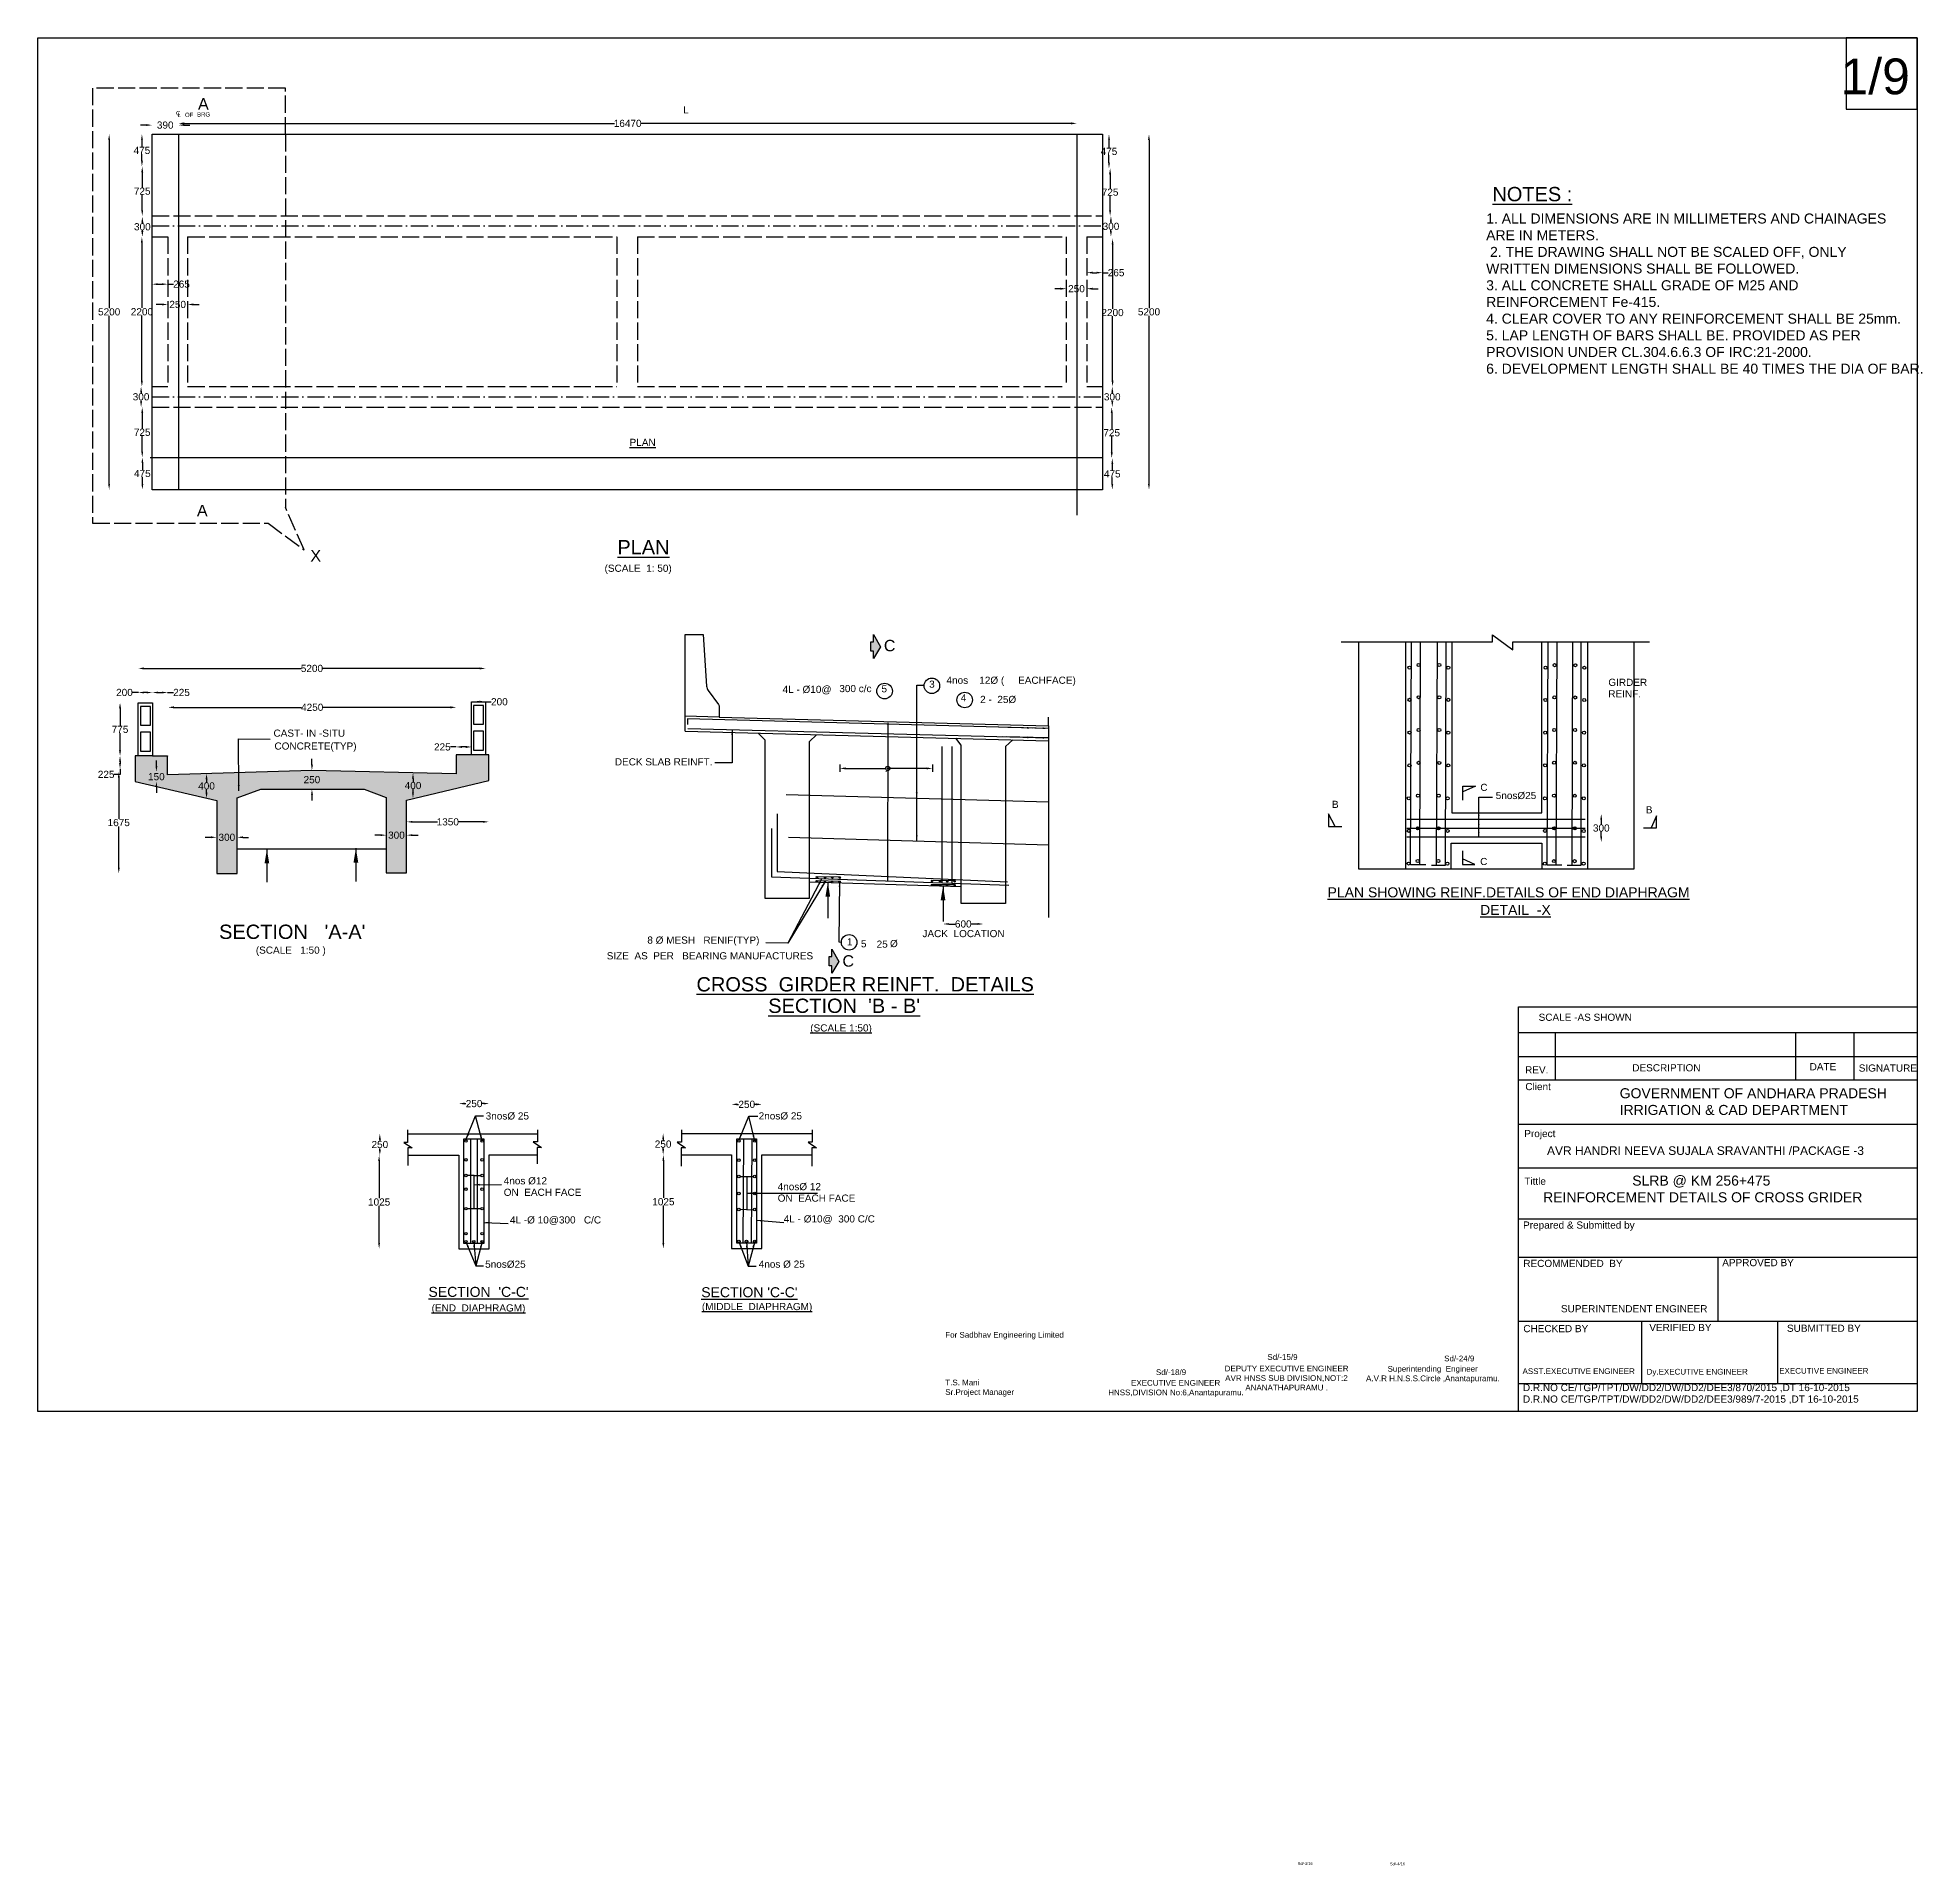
# Model space of a CAD drawing. Header units: inches. Extents: x 2289 to 3607, y -645 to 633.
import ezdxf

# ---------------------------------------------------------------- set-up
doc = ezdxf.new("R2010")
doc.units = ezdxf.units.IN
doc.header["$MEASUREMENT"] = 0
doc.linetypes.add('ACAD_ISO02W100', pattern=[15, 12, -3])
doc.linetypes.add('ACAD_ISO10W100', pattern=[18, 12, -3, 0, -3])
doc.layers.add('DIMENSION', color=7, linetype='Continuous')
doc.layers.add('TEXT', color=1, linetype='Continuous')
doc.styles.get("Standard").update_dxf_attribs({"font": 'arial.ttf', "height": 5})
doc.dimstyles.get("Standard").update_dxf_attribs({"dimtxt": 5, "dimasz": 4, "dimexe": 0.18, "dimexo": 0.0625, "dimgap": 0.09, "dimtad": 0, "dimtih": 1, "dimtoh": 1, "dimdec": 4, "dimzin": 0, "dimdsep": 46, "dimtxsty": 'Standard', "dimcen": 0.09, "dimse1": 1, "dimse2": 1, "dimadec": 0, "dimazin": 0, "dimtfac": 1, "dimtdec": 4, "dimtofl": 0, "dimtmove": 0, "dimatfit": 3, "dimfxl": 1, "dimtolj": 1, "dimtzin": 0, "dimarcsym": 0})

msp = doc.modelspace()

# ---------------------------------------------------------------- texts
at = {"color": 0}
for s, height, p in [('1/9', 25, (3549.47157, 593.57442)), ('%%UNOTES :', 10, (3306.06557, 518.77294)), ('DECK SLAB REINFT.', 5, (2692.32305, 124.29733)), ('SCALE -AS SHOWN ', 5, (3338.3797, -54.29302)), ('REV.', 5, (3328.91577, -91.11113)), ('DESCRIPTION ', 5, (3403.88013, -89.61851)), ('DATE', 5, (3527.90754, -88.87219)), ('SIGNATURE', 5, (3562.24709, -89.79379)), ('Client ', 5, (3329.09493, -102.74558)), ('Project', 5, (3328.35847, -135.60389)), ('Tittle', 5, (3328.35847, -168.95262)), ('Prepared & Submitted by', 5, (3327.51042, -199.59971)), ('RECOMMENDED  BY ', 5, (3327.67397, -226.40113)), ('APPROVED BY ', 5, (3466.78191, -225.85941)), ('SUPERINTENDENT ENGINEER', 5, (3353.97703, -258.09184)), ('CHECKED BY ', 5, (3327.6744, -272.00782)), ('VERIFIED BY ', 5, (3415.80321, -271.19523)), ('SUBMITTED BY', 5, (3512.06699, -271.73696)), ('ASST.EXECUTIVE ENGINEER', 4, (3327.13207, -301.26078)), ('Dy.EXECUTIVE ENGINEER', 4, (3413.90505, -301.63376)), ('EXECUTIVE ENGINEER', 4, (3506.64368, -300.98992)), ('D.R.NO CE/TGP/TPT/DW/DD2/DW/DD2/DEE3/870/2015 ,DT 16-10-2015', 5, (3327.40066, -313.21978)), ('D.R.NO CE/TGP/TPT/DW/DD2/DW/DD2/DEE3/989/7-2015 ,DT 16-10-2015', 5, (3327.40066, -321.25184))]:
    msp.add_text(s, height=height, dxfattribs=at).set_placement(p)
at = {"color": 0, "attachment_point": 1}
for s, insert, char_height, width in [('1. ALL DIMENSIONS ARE IN MILLIMETERS AND CHAINAGES ARE IN METERS.\\P 2. THE DRAWING SHALL NOT BE SCALED OFF, ONLY WRITTEN DIMENSIONS SHALL BE FOLLOWED. \\P3. ALL CONCRETE SHALL GRADE OF M25 AND REINFORCEMENT Fe-415.\\P4. CLEAR COVER TO ANY REINFORCEMENT SHALL BE 25mm.\\P5. LAP LENGTH OF BARS SHALL BE. PROVIDED AS PER PROVISION UNDER CL.304.6.6.3 OF IRC:21-2000. \\P6. DEVELOPMENT LENGTH SHALL BE 40 TIMES THE DIA OF BAR. ', (3301.69541, 510.20821), 7, 290.3803473), ('\\pi8.2254;{\\H1.1667x;GOVERNMENT OF ANDHARA PRADESH  \\P\\pi21.712;IRRIGATION & CAD DEPARTMENT} ', (3386.83418, -101.42445), 6, 202.0563483), ('AVR HANDRI NEEVA SUJALA SRAVANTHI /PACKAGE -3', (3344.23294, -142.05356), 6, 221.3928786), ('\\pi71.762;SLRB @ KM 256+475\\P\\pi6.7139; REINFORCEMENT DETAILS OF CROSS GRIDER ', (3332.08469, -162.49623), 7, 239.3281577)]:
    msp.add_mtext(s, dxfattribs=dict(at, insert=insert, char_height=char_height, width=width))
at = {"layer": 'TEXT', "color": 0}
for s, height, p in [('C', 3, (2385.44819, 578.86651)), ('L', 3, (2386.59439, 577.62253)), ('OF', 3, (2391.7396, 577.65789)), ('BRG', 3, (2400.19299, 577.96764)), ('A', 8, (2400.85016, 582.89573)), ('L', 5, (2740.11508, 580.12768)), ('%%UPLAN', 5, (2702.66209, 347.66889)), ('A', 8, (2400.08878, 298.47888)), ('%%UPLAN', 10, (2694.08675, 271.89203)), ('X', 8, (2479.42766, 266.87214)), ('(SCALE  1: 50)', 5, (2685.16295, 259.67241)), ('C', 8, (2880.48893, 204.08758)), ('4nos    12Ø (     EACHFACE)', 5, (2924.28756, 181.35894)), ('GIRDER', 5, (3387.12517, 179.89703)), ('4L - Ø10@', 5, (2809.62559, 174.97566)), ('300 c/c', 5, (2849.3178, 175.53367)), ('5', 5, (2878.80927, 175.38352)), ('3', 5, (2912.13111, 178.61498)), ('4', 5, (2934.29176, 169.08218)), ('2 -  25Ø', 5, (2947.79925, 167.94043)), ('REINF.', 5, (3387.12517, 171.86497)), ('CAST- IN -SITU', 5, (2453.62076, 144.35866)), ('CONCRETE(TYP)', 5, (2454.27849, 135.35518)), ('C', 5, (3297.6094, 106.43433)), ('5nosØ25', 5, (3308.36897, 100.75617)), ('B', 5, (3193.87026, 94.56701)), ('B', 5, (3413.36314, 90.755)), ('C', 5, (3297.49032, 54.61291)), ('%%UPLAN SHOWING REINF.DETAILS OF END DIAPHRAGM', 7, (3190.77695, 32.06203)), ('%%UDETAIL  -X', 7, (3297.45468, 19.76064)), ("SECTION   'A-A'", 10, (2415.56548, 2.96914)), ('8 Ø MESH   RENIF(TYP)', 5, (2715.05547, -0.33177)), ('1', 5, (2854.67955, -1.50415)), ('5', 5, (2864.42412, -2.89465)), ('25', 5, (2875.42156, -3.17275)), ('Ø', 5, (2884.76932, -2.75426)), ('JACK  LOCATION', 5, (2907.47471, 4.21368)), ('(SCALE   1:50 )', 5, (2441.2717, -7.35762)), ('SIZE  AS  PER   BEARING MANUFACTURES', 5, (2686.65492, -11.3247)), ('C', 8, (2851.51481, -16.43044)), ('%%UCROSS  GIRDER REINFT.  DETAILS', 10, (2749.44219, -33.74388)), ("%%USECTION  'B - B'", 10, (2799.59866, -48.77518)), ('%%U(SCALE 1:50)', 5, (2828.99562, -61.7441)), ('3nosØ 25', 5, (2602.00847, -123.28802)), ('2nosØ 25', 5, (2792.92076, -123.24994)), ('4nos Ø12', 5, (2614.61854, -168.6462)), ('4nosØ 12', 5, (2806.20592, -172.71627)), ('ON  EACH FACE', 5, (2614.61854, -176.67826)), ('ON  EACH FACE', 5, (2806.20592, -180.74833)), ('4L -Ø 10@300   C/C', 5, (2618.97048, -195.98975)), ('4L - Ø10@  300 C/C', 5, (2810.44242, -195.28533)), ('5nosØ25', 5, (2601.64156, -226.95827)), ('4nos Ø 25', 5, (2792.95249, -226.89933)), ("%%USECTION  'C-C'", 7, (2561.99893, -247.31458)), ("%%USECTION 'C-C'", 7, (2752.80048, -247.54097)), ('%%U(END  DIAPHRAGM)', 5, (2564.20888, -257.53459)), ('%%U(MIDDLE  DIAPHRAGM)', 5, (2753.21303, -256.56868)), ('Sd/-15/9', 4, (3148.68483, -291.34272)), ('Sd/-24/9', 4, (3272.31194, -292.38399)), ('Sd/-18/9', 4, (3070.75075, -301.97007)), ('Sd/-3/16', 2, (3169.80363, -644.52348)), ('Sd/-4/16', 2, (3234.39026, -644.73092))]:
    msp.add_text(s, height=height, dxfattribs=at).set_placement(p)
at = {"layer": 'TEXT', "color": 0, "char_height": 4, "attachment_point": 1}
for s, insert, width in [('For Sadbhav Engineering Limited\\P\\P\\P\\P\\PT.S. Mani \\PSr.Project Manager ', (2923.41389, -271.84495), 85.9465057), ('\\pi3.2104;DEPUTY EXECUTIVE ENGINEER  \\P\\pi3.572;AVR HNSS SUB DIVISION,NOT:2 \\P\\pi17.643;ANANATHAPURAMU .', (3115.63041, -295.39688), 92.5491111), ('\\pi18.827;Superintending  Engineer  \\P\\pi3.7765;A.V.R H.N.S.S.Circle ,Anantapuramu.', (3213.91954, -295.61499), 100.5460832), ('\\pi19.324;EXECUTIVE ENGINEER  \\P\\pi3.3767;HNSS,DIVISION No:6,Anantapuramu.', (3034.0013, -305.45818), 100.5460832)]:
    msp.add_mtext(s, dxfattribs=dict(at, insert=insert, width=width))

# ---------------------------------------------------------------- blocks, each defined once
blk = doc.blocks.new('*D1')
at = {"color": 0, "lineweight": -2, "transparency": 16777216}
for p, q in [((2853.7, 122.2), (2881.6, 122.2)), ((2910.4, 122.2), (2882.5, 122.2))]:
    blk.add_line(p, q, dxfattribs=at)
at = {"color": 0, "transparency": 16777216}
for points in [[(2853.7, 122.9), (2853.7, 121.5), (2849.7, 122.2)], [(2910.4, 122.9), (2910.4, 121.5), (2914.4, 122.2)]]:
    blk.add_solid(points, dxfattribs=at)
at = {"layer": 'Defpoints', "color": 0, "transparency": 16777216}
for p in [(2849.7, 122.4), (2914.4, 122.4), (2914.4, 122.2)]:
    blk.add_point(p, dxfattribs=at)
at = {"color": 0, "transparency": 16777216, "insert": (2882.1, 122.2), "char_height": 5, "attachment_point": 5}
blk.add_mtext('\\A1;.', dxfattribs=at)
blk = doc.blocks.new('*D2')
at = {"layer": 'Defpoints', "color": 0, "transparency": 16777216}
for p in [(2387.2, 572), (2368.7, 565.6), (2387.2, 565.6)]:
    blk.add_point(p, dxfattribs=at)
at = {"layer": 'DIMENSION', "color": 0, "lineweight": -2, "transparency": 16777216}
for p, q in [((2364.7, 572), (2360.7, 572)), ((2391.2, 572), (2395.2, 572))]:
    blk.add_line(p, q, dxfattribs=at)
at = {"layer": 'DIMENSION', "color": 0, "transparency": 16777216}
for points in [[(2364.7, 572.7), (2364.7, 571.4), (2368.7, 572)], [(2391.2, 572.7), (2391.2, 571.4), (2387.2, 572)]]:
    blk.add_solid(points, dxfattribs=at)
at = {"layer": 'DIMENSION', "color": 0, "transparency": 16777216, "insert": (2377.9, 572), "char_height": 5, "attachment_point": 5}
blk.add_mtext('\\A1;390', dxfattribs=at)
blk = doc.blocks.new('*D3')
at = {"layer": 'Defpoints', "color": 0, "transparency": 16777216}
for p in [(2368.7, 565.6), (2361.6, 543.1), (2368.7, 543.1)]:
    blk.add_point(p, dxfattribs=at)
at = {"layer": 'DIMENSION', "color": 0, "lineweight": -2, "transparency": 16777216}
for p, q in [((2361.6, 561.6), (2361.6, 557)), ((2361.6, 547.1), (2361.6, 551.7))]:
    blk.add_line(p, q, dxfattribs=at)
at = {"layer": 'DIMENSION', "color": 0, "transparency": 16777216}
for points in [[(2361, 561.6), (2362.3, 561.6), (2361.6, 565.6)], [(2361, 547.1), (2362.3, 547.1), (2361.6, 543.1)]]:
    blk.add_solid(points, dxfattribs=at)
at = {"layer": 'DIMENSION', "color": 0, "transparency": 16777216, "insert": (2361.6, 554.3), "char_height": 5, "attachment_point": 5}
blk.add_mtext('\\A1;475', dxfattribs=at)
blk = doc.blocks.new('*D4')
at = {"layer": 'Defpoints', "color": 0, "transparency": 16777216}
for p in [(2368.7, 543.1), (2361.8, 508.5), (2368.7, 508.5)]:
    blk.add_point(p, dxfattribs=at)
at = {"layer": 'DIMENSION', "color": 0, "lineweight": -2, "transparency": 16777216}
for p, q in [((2361.8, 539.1), (2361.8, 528.4)), ((2361.8, 512.5), (2361.8, 523.2))]:
    blk.add_line(p, q, dxfattribs=at)
at = {"layer": 'DIMENSION', "color": 0, "transparency": 16777216}
for points in [[(2361.2, 539.1), (2362.5, 539.1), (2361.8, 543.1)], [(2361.2, 512.5), (2362.5, 512.5), (2361.8, 508.5)]]:
    blk.add_solid(points, dxfattribs=at)
at = {"layer": 'DIMENSION', "color": 0, "transparency": 16777216, "insert": (2361.8, 525.8), "char_height": 5, "attachment_point": 5}
blk.add_mtext('\\A1;725', dxfattribs=at)
blk = doc.blocks.new('*D5')
at = {"layer": 'Defpoints', "color": 0, "transparency": 16777216}
for p in [(2368.7, 507.9), (2361.9, 493.9), (2368.7, 493.9)]:
    blk.add_point(p, dxfattribs=at)
at = {"layer": 'DIMENSION', "color": 0, "lineweight": -2, "transparency": 16777216}
for p, q in [((2361.9, 503.9), (2361.9, 503.5)), ((2361.9, 497.9), (2361.9, 498.3))]:
    blk.add_line(p, q, dxfattribs=at)
at = {"layer": 'DIMENSION', "color": 0, "transparency": 16777216}
for points in [[(2361.2, 503.9), (2362.6, 503.9), (2361.9, 507.9)], [(2361.2, 497.9), (2362.6, 497.9), (2361.9, 493.9)]]:
    blk.add_solid(points, dxfattribs=at)
at = {"layer": 'DIMENSION', "color": 0, "transparency": 16777216, "insert": (2361.9, 500.9), "char_height": 5, "attachment_point": 5}
blk.add_mtext('\\A1;300', dxfattribs=at)
blk = doc.blocks.new('*D6')
at = {"layer": 'Defpoints', "color": 0, "transparency": 16777216}
for p in [(2368.7, 459.3), (2379.6, 460.8), (2379.6, 459.3)]:
    blk.add_point(p, dxfattribs=at)
at = {"layer": 'DIMENSION', "color": 0, "lineweight": -2, "transparency": 16777216}
for p, q in [((2372.7, 460.8), (2375.6, 460.8)), ((2379.6, 460.8), (2383.6, 460.8))]:
    blk.add_line(p, q, dxfattribs=at)
at = {"layer": 'DIMENSION', "color": 0, "transparency": 16777216}
for points in [[(2372.7, 461.4), (2372.7, 460.1), (2368.7, 460.8)], [(2375.6, 461.4), (2375.6, 460.1), (2379.6, 460.8)]]:
    blk.add_solid(points, dxfattribs=at)
at = {"layer": 'DIMENSION', "color": 0, "transparency": 16777216, "insert": (2389.3, 460.8), "char_height": 5, "attachment_point": 5}
blk.add_mtext('\\A1;265', dxfattribs=at)
blk = doc.blocks.new('*D7')
at = {"layer": 'Defpoints', "color": 0, "transparency": 16777216}
for p in [(2379.6, 446.6), (2393.6, 446.6), (2393.6, 446.6)]:
    blk.add_point(p, dxfattribs=at)
at = {"layer": 'DIMENSION', "color": 0, "lineweight": -2, "transparency": 16777216}
for p, q in [((2375.6, 446.6), (2371.6, 446.6)), ((2397.6, 446.6), (2401.6, 446.6))]:
    blk.add_line(p, q, dxfattribs=at)
at = {"layer": 'DIMENSION', "color": 0, "transparency": 16777216}
for points in [[(2375.6, 447.3), (2375.6, 445.9), (2379.6, 446.6)], [(2397.6, 447.3), (2397.6, 445.9), (2393.6, 446.6)]]:
    blk.add_solid(points, dxfattribs=at)
at = {"layer": 'DIMENSION', "color": 0, "transparency": 16777216, "insert": (2386.6, 446.6), "char_height": 5, "attachment_point": 5}
blk.add_mtext('\\A1;250', dxfattribs=at)
blk = doc.blocks.new('*D8')
at = {"layer": 'Defpoints', "color": 0, "transparency": 16777216}
for p in [(2368.7, 493.9), (2361.6, 389.2), (2368.7, 389.2)]:
    blk.add_point(p, dxfattribs=at)
at = {"layer": 'DIMENSION', "color": 0, "lineweight": -2, "transparency": 16777216}
for p, q in [((2361.6, 489.9), (2361.6, 444.2)), ((2361.6, 393.2), (2361.6, 438.9))]:
    blk.add_line(p, q, dxfattribs=at)
at = {"layer": 'DIMENSION', "color": 0, "transparency": 16777216}
for points in [[(2360.9, 489.9), (2362.2, 489.9), (2361.6, 493.9)], [(2360.9, 393.2), (2362.2, 393.2), (2361.6, 389.2)]]:
    blk.add_solid(points, dxfattribs=at)
at = {"layer": 'DIMENSION', "color": 0, "transparency": 16777216, "insert": (2361.6, 441.5), "char_height": 5, "attachment_point": 5}
blk.add_mtext('\\A1;2200', dxfattribs=at)
blk = doc.blocks.new('*D9')
at = {"layer": 'Defpoints', "color": 0, "transparency": 16777216}
for p in [(2368.7, 389.2), (2361, 374.8), (2368.7, 374.8)]:
    blk.add_point(p, dxfattribs=at)
at = {"layer": 'DIMENSION', "color": 0, "lineweight": -2, "transparency": 16777216}
for p, q in [((2361, 385.2), (2361, 384.6)), ((2361, 378.8), (2361, 379.3))]:
    blk.add_line(p, q, dxfattribs=at)
at = {"layer": 'DIMENSION', "color": 0, "transparency": 16777216}
for points in [[(2360.4, 385.2), (2361.7, 385.2), (2361, 389.2)], [(2360.4, 378.8), (2361.7, 378.8), (2361, 374.8)]]:
    blk.add_solid(points, dxfattribs=at)
at = {"layer": 'DIMENSION', "color": 0, "transparency": 16777216, "insert": (2361, 382), "char_height": 5, "attachment_point": 5}
blk.add_mtext('\\A1;300', dxfattribs=at)
blk = doc.blocks.new('*D10')
at = {"layer": 'Defpoints', "color": 0, "transparency": 16777216}
for p in [(2368.7, 374.8), (2361.8, 339.7), (2368.7, 339.7)]:
    blk.add_point(p, dxfattribs=at)
at = {"layer": 'DIMENSION', "color": 0, "lineweight": -2, "transparency": 16777216}
for p, q in [((2361.8, 370.8), (2361.8, 359.9)), ((2361.8, 343.7), (2361.8, 354.6))]:
    blk.add_line(p, q, dxfattribs=at)
at = {"layer": 'DIMENSION', "color": 0, "transparency": 16777216}
for points in [[(2361.2, 370.8), (2362.5, 370.8), (2361.8, 374.8)], [(2361.2, 343.7), (2362.5, 343.7), (2361.8, 339.7)]]:
    blk.add_solid(points, dxfattribs=at)
at = {"layer": 'DIMENSION', "color": 0, "transparency": 16777216, "insert": (2361.8, 357.2), "char_height": 5, "attachment_point": 5}
blk.add_mtext('\\A1;725', dxfattribs=at)
blk = doc.blocks.new('*D11')
at = {"layer": 'Defpoints', "color": 0, "transparency": 16777216}
for p in [(2368.7, 339.7), (2361.9, 317.1), (2368.7, 317.1)]:
    blk.add_point(p, dxfattribs=at)
at = {"layer": 'DIMENSION', "color": 0, "lineweight": -2, "transparency": 16777216}
for p, q in [((2361.9, 335.7), (2361.9, 331)), ((2361.9, 321.1), (2361.9, 325.8))]:
    blk.add_line(p, q, dxfattribs=at)
at = {"layer": 'DIMENSION', "color": 0, "transparency": 16777216}
for points in [[(2361.3, 335.7), (2362.6, 335.7), (2361.9, 339.7)], [(2361.3, 321.1), (2362.6, 321.1), (2361.9, 317.1)]]:
    blk.add_solid(points, dxfattribs=at)
at = {"layer": 'DIMENSION', "color": 0, "transparency": 16777216, "insert": (2361.9, 328.4), "char_height": 5, "attachment_point": 5}
blk.add_mtext('\\A1;475', dxfattribs=at)
blk = doc.blocks.new('*D12')
at = {"layer": 'Defpoints', "color": 0, "transparency": 16777216}
for p in [(2368.7, 565.6), (2338.7, 317.1), (2368.7, 317.1)]:
    blk.add_point(p, dxfattribs=at)
at = {"layer": 'DIMENSION', "color": 0, "lineweight": -2, "transparency": 16777216}
for p, q in [((2338.7, 561.6), (2338.7, 444)), ((2338.7, 321.1), (2338.7, 438.7))]:
    blk.add_line(p, q, dxfattribs=at)
at = {"layer": 'DIMENSION', "color": 0, "transparency": 16777216}
for points in [[(2338, 561.6), (2339.3, 561.6), (2338.7, 565.6)], [(2338, 321.1), (2339.3, 321.1), (2338.7, 317.1)]]:
    blk.add_solid(points, dxfattribs=at)
at = {"layer": 'DIMENSION', "color": 0, "transparency": 16777216, "insert": (2338.7, 441.4), "char_height": 5, "attachment_point": 5}
blk.add_mtext('\\A1;5200', dxfattribs=at)
blk = doc.blocks.new('*D13')
at = {"layer": 'Defpoints', "color": 0, "transparency": 16777216}
for p in [(3095.9, 565.6), (3065.9, 317.1), (3095.9, 317.1)]:
    blk.add_point(p, dxfattribs=at)
at = {"layer": 'DIMENSION', "color": 0, "lineweight": -2, "transparency": 16777216}
for p, q in [((3065.9, 561.6), (3065.9, 444)), ((3065.9, 321.1), (3065.9, 438.7))]:
    blk.add_line(p, q, dxfattribs=at)
at = {"layer": 'DIMENSION', "color": 0, "transparency": 16777216}
for points in [[(3065.2, 561.6), (3066.5, 561.6), (3065.9, 565.6)], [(3065.2, 321.1), (3066.5, 321.1), (3065.9, 317.1)]]:
    blk.add_solid(points, dxfattribs=at)
at = {"layer": 'DIMENSION', "color": 0, "transparency": 16777216, "insert": (3065.9, 441.4), "char_height": 5, "attachment_point": 5}
blk.add_mtext('\\A1;5200', dxfattribs=at)
blk = doc.blocks.new('*D14')
at = {"layer": 'Defpoints', "color": 0, "transparency": 16777216}
for p in [(3033.3, 565.6), (3033.3, 541.7), (3037.9, 541.7)]:
    blk.add_point(p, dxfattribs=at)
at = {"layer": 'DIMENSION', "color": 0, "lineweight": -2, "transparency": 16777216}
for p, q in [((3037.9, 561.6), (3037.9, 556.3)), ((3037.9, 545.7), (3037.9, 551))]:
    blk.add_line(p, q, dxfattribs=at)
at = {"layer": 'DIMENSION', "color": 0, "transparency": 16777216}
for points in [[(3037.3, 561.6), (3038.6, 561.6), (3037.9, 565.6)], [(3037.3, 545.7), (3038.6, 545.7), (3037.9, 541.7)]]:
    blk.add_solid(points, dxfattribs=at)
at = {"layer": 'DIMENSION', "color": 0, "transparency": 16777216, "insert": (3037.9, 553.6), "char_height": 5, "attachment_point": 5}
blk.add_mtext('\\A1;475', dxfattribs=at)
blk = doc.blocks.new('*D15')
at = {"layer": 'Defpoints', "color": 0, "transparency": 16777216}
for p in [(3033.3, 541.7), (3033.3, 508.5), (3038.7, 508.5)]:
    blk.add_point(p, dxfattribs=at)
at = {"layer": 'DIMENSION', "color": 0, "lineweight": -2, "transparency": 16777216}
for p, q in [((3038.7, 537.7), (3038.7, 527.7)), ((3038.7, 512.5), (3038.7, 522.5))]:
    blk.add_line(p, q, dxfattribs=at)
at = {"layer": 'DIMENSION', "color": 0, "transparency": 16777216}
for points in [[(3038, 537.7), (3039.4, 537.7), (3038.7, 541.7)], [(3038, 512.5), (3039.4, 512.5), (3038.7, 508.5)]]:
    blk.add_solid(points, dxfattribs=at)
at = {"layer": 'DIMENSION', "color": 0, "transparency": 16777216, "insert": (3038.7, 525.1), "char_height": 5, "attachment_point": 5}
blk.add_mtext('\\A1;725', dxfattribs=at)
blk = doc.blocks.new('*D16')
at = {"layer": 'Defpoints', "color": 0, "transparency": 16777216}
for p in [(3033.3, 508.5), (3033.3, 493.9), (3039.3, 493.9)]:
    blk.add_point(p, dxfattribs=at)
at = {"layer": 'DIMENSION', "color": 0, "lineweight": -2, "transparency": 16777216}
for p, q in [((3039.3, 504.5), (3039.3, 503.9)), ((3039.3, 497.9), (3039.3, 498.6))]:
    blk.add_line(p, q, dxfattribs=at)
at = {"layer": 'DIMENSION', "color": 0, "transparency": 16777216}
for points in [[(3038.6, 504.5), (3039.9, 504.5), (3039.3, 508.5)], [(3038.6, 497.9), (3039.9, 497.9), (3039.3, 493.9)]]:
    blk.add_solid(points, dxfattribs=at)
at = {"layer": 'DIMENSION', "color": 0, "transparency": 16777216, "insert": (3039.3, 501.2), "char_height": 5, "attachment_point": 5}
blk.add_mtext('\\A1;300', dxfattribs=at)
blk = doc.blocks.new('*D17')
at = {"layer": 'Defpoints', "color": 0, "transparency": 16777216}
for p in [(3033.3, 492.7), (3033.3, 389.2), (3040.4, 389.2)]:
    blk.add_point(p, dxfattribs=at)
at = {"layer": 'DIMENSION', "color": 0, "lineweight": -2, "transparency": 16777216}
for p, q in [((3040.4, 488.7), (3040.4, 443.6)), ((3040.4, 393.2), (3040.4, 438.3))]:
    blk.add_line(p, q, dxfattribs=at)
at = {"layer": 'DIMENSION', "color": 0, "transparency": 16777216}
for points in [[(3039.8, 488.7), (3041.1, 488.7), (3040.4, 492.7)], [(3039.8, 393.2), (3041.1, 393.2), (3040.4, 389.2)]]:
    blk.add_solid(points, dxfattribs=at)
at = {"layer": 'DIMENSION', "color": 0, "transparency": 16777216, "insert": (3040.4, 440.9), "char_height": 5, "attachment_point": 5}
blk.add_mtext('\\A1;2200', dxfattribs=at)
blk = doc.blocks.new('*D18')
at = {"layer": 'Defpoints', "color": 0, "transparency": 16777216}
for p in [(3033.3, 389.2), (3033.3, 374.8), (3040.2, 374.8)]:
    blk.add_point(p, dxfattribs=at)
at = {"layer": 'DIMENSION', "color": 0, "lineweight": -2, "transparency": 16777216}
for p, q in [((3040.2, 385.2), (3040.2, 384.6)), ((3040.2, 378.8), (3040.2, 379.3))]:
    blk.add_line(p, q, dxfattribs=at)
at = {"layer": 'DIMENSION', "color": 0, "transparency": 16777216}
for points in [[(3039.6, 385.2), (3040.9, 385.2), (3040.2, 389.2)], [(3039.6, 378.8), (3040.9, 378.8), (3040.2, 374.8)]]:
    blk.add_solid(points, dxfattribs=at)
at = {"layer": 'DIMENSION', "color": 0, "transparency": 16777216, "insert": (3040.2, 382), "char_height": 5, "attachment_point": 5}
blk.add_mtext('\\A1;300', dxfattribs=at)
blk = doc.blocks.new('*D19')
at = {"layer": 'Defpoints', "color": 0, "transparency": 16777216}
for p in [(3033.3, 374.8), (3033.3, 339.1), (3039.8, 339.1)]:
    blk.add_point(p, dxfattribs=at)
at = {"layer": 'DIMENSION', "color": 0, "lineweight": -2, "transparency": 16777216}
for p, q in [((3039.8, 370.8), (3039.8, 359.6)), ((3039.8, 343.1), (3039.8, 354.3))]:
    blk.add_line(p, q, dxfattribs=at)
at = {"layer": 'DIMENSION', "color": 0, "transparency": 16777216}
for points in [[(3039.2, 370.8), (3040.5, 370.8), (3039.8, 374.8)], [(3039.2, 343.1), (3040.5, 343.1), (3039.8, 339.1)]]:
    blk.add_solid(points, dxfattribs=at)
at = {"layer": 'DIMENSION', "color": 0, "transparency": 16777216, "insert": (3039.8, 356.9), "char_height": 5, "attachment_point": 5}
blk.add_mtext('\\A1;725', dxfattribs=at)
blk = doc.blocks.new('*D20')
at = {"layer": 'Defpoints', "color": 0, "transparency": 16777216}
for p in [(3033.3, 339.1), (3033.3, 317.1), (3040.2, 317.1)]:
    blk.add_point(p, dxfattribs=at)
at = {"layer": 'DIMENSION', "color": 0, "lineweight": -2, "transparency": 16777216}
for p, q in [((3040.2, 335.1), (3040.2, 330.7)), ((3040.2, 321.1), (3040.2, 325.5))]:
    blk.add_line(p, q, dxfattribs=at)
at = {"layer": 'DIMENSION', "color": 0, "transparency": 16777216}
for points in [[(3039.6, 335.1), (3040.9, 335.1), (3040.2, 339.1)], [(3039.6, 321.1), (3040.9, 321.1), (3040.2, 317.1)]]:
    blk.add_solid(points, dxfattribs=at)
at = {"layer": 'DIMENSION', "color": 0, "transparency": 16777216, "insert": (3040.2, 328.1), "char_height": 5, "attachment_point": 5}
blk.add_mtext('\\A1;475', dxfattribs=at)
blk = doc.blocks.new('*D21')
at = {"layer": 'Defpoints', "color": 0, "transparency": 16777216}
for p in [(3015.4, 573.2), (2387.2, 565.6), (3015.4, 565.6)]:
    blk.add_point(p, dxfattribs=at)
at = {"layer": 'DIMENSION', "color": 0, "lineweight": -2, "transparency": 16777216}
for p, q in [((2391.2, 573.2), (2692, 573.2)), ((3011.4, 573.2), (2710.5, 573.2))]:
    blk.add_line(p, q, dxfattribs=at)
at = {"layer": 'DIMENSION', "color": 0, "transparency": 16777216}
for points in [[(2391.2, 573.9), (2391.2, 572.5), (2387.2, 573.2)], [(3011.4, 573.9), (3011.4, 572.5), (3015.4, 573.2)]]:
    blk.add_solid(points, dxfattribs=at)
at = {"layer": 'DIMENSION', "color": 0, "transparency": 16777216, "insert": (2701.3, 573.2), "char_height": 5, "attachment_point": 5}
blk.add_mtext('\\A1;16470', dxfattribs=at)
blk = doc.blocks.new('*D22')
at = {"layer": 'Defpoints', "color": 0, "transparency": 16777216}
for p in [(2368.9, 175.3), (2359.1, 168.1), (2368.9, 168.1)]:
    blk.add_point(p, dxfattribs=at)
at = {"layer": 'DIMENSION', "color": 0, "lineweight": -2, "transparency": 16777216}
for p, q in [((2359.1, 175.3), (2355.1, 175.3)), ((2364.9, 175.3), (2363.1, 175.3))]:
    blk.add_line(p, q, dxfattribs=at)
at = {"layer": 'DIMENSION', "color": 0, "transparency": 16777216}
for points in [[(2363.1, 175.9), (2363.1, 174.6), (2359.1, 175.3)], [(2364.9, 175.9), (2364.9, 174.6), (2368.9, 175.3)]]:
    blk.add_solid(points, dxfattribs=at)
at = {"layer": 'DIMENSION', "color": 0, "transparency": 16777216, "insert": (2349.4, 175.3), "char_height": 5, "attachment_point": 5}
blk.add_mtext('\\A1;200', dxfattribs=at)
blk = doc.blocks.new('*D23')
at = {"layer": 'Defpoints', "color": 0, "transparency": 16777216}
for p in [(2379.6, 175.3), (2368.9, 130.9), (2379.6, 130.9)]:
    blk.add_point(p, dxfattribs=at)
at = {"layer": 'DIMENSION', "color": 0, "lineweight": -2, "transparency": 16777216}
for p, q in [((2372.9, 175.3), (2375.6, 175.3)), ((2379.6, 175.3), (2383.6, 175.3))]:
    blk.add_line(p, q, dxfattribs=at)
at = {"layer": 'DIMENSION', "color": 0, "transparency": 16777216}
for points in [[(2372.9, 175.9), (2372.9, 174.6), (2368.9, 175.3)], [(2375.6, 175.9), (2375.6, 174.6), (2379.6, 175.3)]]:
    blk.add_solid(points, dxfattribs=at)
at = {"layer": 'DIMENSION', "color": 0, "transparency": 16777216, "insert": (2389.3, 175.3), "char_height": 5, "attachment_point": 5}
blk.add_mtext('\\A1;225', dxfattribs=at)
blk = doc.blocks.new('*D24')
at = {"layer": 'Defpoints', "color": 0, "transparency": 16777216}
for p in [(2581.4, 164.9), (2380, 117.6), (2581.4, 117.6)]:
    blk.add_point(p, dxfattribs=at)
at = {"layer": 'DIMENSION', "color": 0, "lineweight": -2, "transparency": 16777216}
for p, q in [((2384, 164.9), (2473.1, 164.9)), ((2577.4, 164.9), (2488.4, 164.9))]:
    blk.add_line(p, q, dxfattribs=at)
at = {"layer": 'DIMENSION', "color": 0, "transparency": 16777216}
for points in [[(2384, 165.6), (2384, 164.2), (2380, 164.9)], [(2577.4, 165.6), (2577.4, 164.2), (2581.4, 164.9)]]:
    blk.add_solid(points, dxfattribs=at)
at = {"layer": 'DIMENSION', "color": 0, "transparency": 16777216, "insert": (2480.7, 164.9), "char_height": 5, "attachment_point": 5}
blk.add_mtext('\\A1;4250', dxfattribs=at)
blk = doc.blocks.new('*D25')
at = {"layer": 'Defpoints', "color": 0, "transparency": 16777216}
for p in [(2581.4, 137.2), (2581.4, 131.7), (2592.1, 131.7)]:
    blk.add_point(p, dxfattribs=at)
at = {"layer": 'DIMENSION', "color": 0, "lineweight": -2, "transparency": 16777216}
for p, q in [((2581.4, 137.2), (2577.4, 137.2)), ((2588.1, 137.2), (2585.4, 137.2))]:
    blk.add_line(p, q, dxfattribs=at)
at = {"layer": 'DIMENSION', "color": 0, "transparency": 16777216}
for points in [[(2585.4, 137.9), (2585.4, 136.5), (2581.4, 137.2)], [(2588.1, 137.9), (2588.1, 136.5), (2592.1, 137.2)]]:
    blk.add_solid(points, dxfattribs=at)
at = {"layer": 'DIMENSION', "color": 0, "transparency": 16777216, "insert": (2571.7, 137.2), "char_height": 5, "attachment_point": 5}
blk.add_mtext('\\A1;225', dxfattribs=at)
blk = doc.blocks.new('*D26')
at = {"layer": 'Defpoints', "color": 0, "transparency": 16777216}
for p in [(2593.6, 168.8), (2601.9, 168.8), (2601.9, 168.8)]:
    blk.add_point(p, dxfattribs=at)
at = {"layer": 'DIMENSION', "color": 0, "lineweight": -2, "transparency": 16777216}
for p, q in [((2597.6, 168.8), (2597.9, 168.8)), ((2601.9, 168.8), (2605.9, 168.8))]:
    blk.add_line(p, q, dxfattribs=at)
at = {"layer": 'DIMENSION', "color": 0, "transparency": 16777216}
for points in [[(2597.6, 169.5), (2597.6, 168.1), (2593.6, 168.8)], [(2597.9, 169.5), (2597.9, 168.1), (2601.9, 168.8)]]:
    blk.add_solid(points, dxfattribs=at)
at = {"layer": 'DIMENSION', "color": 0, "transparency": 16777216, "insert": (2611.6, 168.8), "char_height": 5, "attachment_point": 5}
blk.add_mtext('\\A1;200', dxfattribs=at)
blk = doc.blocks.new('*D27')
at = {"layer": 'Defpoints', "color": 0, "transparency": 16777216}
for p in [(2601.9, 192.1), (2359.1, 168.1), (2601.9, 168.8)]:
    blk.add_point(p, dxfattribs=at)
at = {"layer": 'DIMENSION', "color": 0, "lineweight": -2, "transparency": 16777216}
for p, q in [((2363.1, 192.1), (2473, 192.1)), ((2597.9, 192.1), (2488.1, 192.1))]:
    blk.add_line(p, q, dxfattribs=at)
at = {"layer": 'DIMENSION', "color": 0, "transparency": 16777216}
for points in [[(2363.1, 192.8), (2363.1, 191.4), (2359.1, 192.1)], [(2597.9, 192.8), (2597.9, 191.4), (2601.9, 192.1)]]:
    blk.add_solid(points, dxfattribs=at)
at = {"layer": 'DIMENSION', "color": 0, "transparency": 16777216, "insert": (2480.5, 192.1), "char_height": 5, "attachment_point": 5}
blk.add_mtext('\\A1;5200', dxfattribs=at)
blk = doc.blocks.new('*D28')
at = {"layer": 'Defpoints', "color": 0, "transparency": 16777216}
for p in [(2359.1, 168.1), (2346.3, 130.9), (2359.1, 130.9)]:
    blk.add_point(p, dxfattribs=at)
at = {"layer": 'DIMENSION', "color": 0, "lineweight": -2, "transparency": 16777216}
for p, q in [((2346.3, 164.1), (2346.3, 152.1)), ((2346.3, 134.9), (2346.3, 146.9))]:
    blk.add_line(p, q, dxfattribs=at)
at = {"layer": 'DIMENSION', "color": 0, "transparency": 16777216}
for points in [[(2345.6, 164.1), (2347, 164.1), (2346.3, 168.1)], [(2345.6, 134.9), (2347, 134.9), (2346.3, 130.9)]]:
    blk.add_solid(points, dxfattribs=at)
at = {"layer": 'DIMENSION', "color": 0, "transparency": 16777216, "insert": (2346.3, 149.5), "char_height": 5, "attachment_point": 5}
blk.add_mtext('\\A1;775', dxfattribs=at)
blk = doc.blocks.new('*D29')
at = {"layer": 'Defpoints', "color": 0, "transparency": 16777216}
for p in [(2346.3, 122), (2356.8, 130.9), (2356.8, 122)]:
    blk.add_point(p, dxfattribs=at)
at = {"layer": 'DIMENSION', "color": 0, "lineweight": -2, "transparency": 16777216}
for p, q in [((2346.3, 126.9), (2346.3, 126)), ((2346.3, 122), (2346.3, 118)), ((2346.3, 118), (2342.3, 118))]:
    blk.add_line(p, q, dxfattribs=at)
at = {"layer": 'DIMENSION', "color": 0, "transparency": 16777216}
for points in [[(2345.6, 126.9), (2347, 126.9), (2346.3, 130.9)], [(2345.6, 126), (2347, 126), (2346.3, 122)]]:
    blk.add_solid(points, dxfattribs=at)
at = {"layer": 'DIMENSION', "color": 0, "transparency": 16777216, "insert": (2336.6, 118), "char_height": 5, "attachment_point": 5}
blk.add_mtext('\\A1;225', dxfattribs=at)
blk = doc.blocks.new('*D30')
at = {"layer": 'Defpoints', "color": 0, "transparency": 16777216}
for p in [(2356.8, 119.8), (2356.8, 113.1), (2371.7, 113.1)]:
    blk.add_point(p, dxfattribs=at)
at = {"layer": 'DIMENSION', "color": 0, "lineweight": -2, "transparency": 16777216}
for p, q in [((2371.7, 123.8), (2371.7, 127.8)), ((2371.7, 109.1), (2371.7, 105.1))]:
    blk.add_line(p, q, dxfattribs=at)
at = {"layer": 'DIMENSION', "color": 0, "transparency": 16777216}
for points in [[(2371.1, 123.8), (2372.4, 123.8), (2371.7, 119.8)], [(2371.1, 109.1), (2372.4, 109.1), (2371.7, 113.1)]]:
    blk.add_solid(points, dxfattribs=at)
at = {"layer": 'DIMENSION', "color": 0, "transparency": 16777216, "insert": (2371.7, 116.4), "char_height": 5, "attachment_point": 5}
blk.add_mtext('\\A1;150', dxfattribs=at)
blk = doc.blocks.new('*D31')
at = {"layer": 'Defpoints', "color": 0, "transparency": 16777216}
for p in [(2407.6, 118.5), (2406.8, 101.3), (2407.9, 101.3)]:
    blk.add_point(p, dxfattribs=at)
at = {"layer": 'DIMENSION', "color": 0, "lineweight": -2, "transparency": 16777216}
for p, q in [((2406.8, 114.5), (2406.8, 112.5)), ((2406.8, 105.3), (2406.8, 107.2))]:
    blk.add_line(p, q, dxfattribs=at)
at = {"layer": 'DIMENSION', "color": 0, "transparency": 16777216}
for points in [[(2406.1, 114.5), (2407.5, 114.5), (2406.8, 118.5)], [(2406.1, 105.3), (2407.5, 105.3), (2406.8, 101.3)]]:
    blk.add_solid(points, dxfattribs=at)
at = {"layer": 'DIMENSION', "color": 0, "transparency": 16777216, "insert": (2406.8, 109.9), "char_height": 5, "attachment_point": 5}
blk.add_mtext('\\A1;400', dxfattribs=at)
blk = doc.blocks.new('*D32')
at = {"layer": 'Defpoints', "color": 0, "transparency": 16777216}
for p in [(2413.9, 74.3), (2428.2, 74.3), (2428.2, 74)]:
    blk.add_point(p, dxfattribs=at)
at = {"layer": 'DIMENSION', "color": 0, "lineweight": -2, "transparency": 16777216}
for p, q in [((2409.9, 74), (2405.9, 74)), ((2432.2, 74), (2436.2, 74))]:
    blk.add_line(p, q, dxfattribs=at)
at = {"layer": 'DIMENSION', "color": 0, "transparency": 16777216}
for points in [[(2409.9, 74.7), (2409.9, 73.4), (2413.9, 74)], [(2432.2, 74.7), (2432.2, 73.4), (2428.2, 74)]]:
    blk.add_solid(points, dxfattribs=at)
at = {"layer": 'DIMENSION', "color": 0, "transparency": 16777216, "insert": (2421, 74), "char_height": 5, "attachment_point": 5}
blk.add_mtext('\\A1;300', dxfattribs=at)
blk = doc.blocks.new('*D33')
at = {"layer": 'Defpoints', "color": 0, "transparency": 16777216}
for p in [(2356.8, 119.8), (2345.4, 48.8), (2413.9, 48.8)]:
    blk.add_point(p, dxfattribs=at)
at = {"layer": 'DIMENSION', "color": 0, "lineweight": -2, "transparency": 16777216}
for p, q in [((2345.4, 115.8), (2345.4, 86.9)), ((2345.4, 52.8), (2345.4, 81.7))]:
    blk.add_line(p, q, dxfattribs=at)
at = {"layer": 'DIMENSION', "color": 0, "transparency": 16777216}
for points in [[(2344.8, 115.8), (2346.1, 115.8), (2345.4, 119.8)], [(2344.8, 52.8), (2346.1, 52.8), (2345.4, 48.8)]]:
    blk.add_solid(points, dxfattribs=at)
at = {"layer": 'DIMENSION', "color": 0, "transparency": 16777216, "insert": (2345.4, 84.3), "char_height": 5, "attachment_point": 5}
blk.add_mtext('\\A1;1675', dxfattribs=at)
blk = doc.blocks.new('*D34')
at = {"layer": 'Defpoints', "color": 0, "transparency": 16777216}
for p in [(2480.5, 120.8), (2480.5, 107.7), (2480.9, 107.7)]:
    blk.add_point(p, dxfattribs=at)
at = {"layer": 'DIMENSION', "color": 0, "lineweight": -2, "transparency": 16777216}
for p, q in [((2480.5, 124.8), (2480.5, 128.8)), ((2480.5, 103.7), (2480.5, 99.7))]:
    blk.add_line(p, q, dxfattribs=at)
at = {"layer": 'DIMENSION', "color": 0, "transparency": 16777216}
for points in [[(2479.9, 124.8), (2481.2, 124.8), (2480.5, 120.8)], [(2479.9, 103.7), (2481.2, 103.7), (2480.5, 107.7)]]:
    blk.add_solid(points, dxfattribs=at)
at = {"layer": 'DIMENSION', "color": 0, "transparency": 16777216, "insert": (2480.5, 114.3), "char_height": 5, "attachment_point": 5}
blk.add_mtext('\\A1;250', dxfattribs=at)
blk = doc.blocks.new('*D35')
at = {"layer": 'Defpoints', "color": 0, "transparency": 16777216}
for p in [(2552.3, 119.1), (2551.2, 101.3), (2552.1, 101.3)]:
    blk.add_point(p, dxfattribs=at)
at = {"layer": 'DIMENSION', "color": 0, "lineweight": -2, "transparency": 16777216}
for p, q in [((2551.2, 115.1), (2551.2, 112.8)), ((2551.2, 105.3), (2551.2, 107.6))]:
    blk.add_line(p, q, dxfattribs=at)
at = {"layer": 'DIMENSION', "color": 0, "transparency": 16777216}
for points in [[(2550.5, 115.1), (2551.8, 115.1), (2551.2, 119.1)], [(2550.5, 105.3), (2551.8, 105.3), (2551.2, 101.3)]]:
    blk.add_solid(points, dxfattribs=at)
at = {"layer": 'DIMENSION', "color": 0, "transparency": 16777216, "insert": (2551.2, 110.2), "char_height": 5, "attachment_point": 5}
blk.add_mtext('\\A1;400', dxfattribs=at)
blk = doc.blocks.new('*D36')
at = {"layer": 'Defpoints', "color": 0, "transparency": 16777216}
for p in [(2604.2, 113.7), (2546.8, 100.1), (2604.2, 84.8)]:
    blk.add_point(p, dxfattribs=at)
at = {"layer": 'DIMENSION', "color": 0, "lineweight": -2, "transparency": 16777216}
for p, q in [((2550.8, 84.8), (2568.2, 84.8)), ((2600.2, 84.8), (2582.8, 84.8))]:
    blk.add_line(p, q, dxfattribs=at)
at = {"layer": 'DIMENSION', "color": 0, "transparency": 16777216}
for points in [[(2550.8, 85.5), (2550.8, 84.2), (2546.8, 84.8)], [(2600.2, 85.5), (2600.2, 84.2), (2604.2, 84.8)]]:
    blk.add_solid(points, dxfattribs=at)
at = {"layer": 'DIMENSION', "color": 0, "transparency": 16777216, "insert": (2575.5, 84.8), "char_height": 5, "attachment_point": 5}
blk.add_mtext('\\A1;1350', dxfattribs=at)
blk = doc.blocks.new('*D37')
at = {"layer": 'Defpoints', "color": 0, "transparency": 16777216}
for p in [(2532.5, 75.5), (2546.8, 75.5), (2546.8, 75.5)]:
    blk.add_point(p, dxfattribs=at)
at = {"layer": 'DIMENSION', "color": 0, "lineweight": -2, "transparency": 16777216}
for p, q in [((2528.5, 75.5), (2524.5, 75.5)), ((2550.8, 75.5), (2554.8, 75.5))]:
    blk.add_line(p, q, dxfattribs=at)
at = {"layer": 'DIMENSION', "color": 0, "transparency": 16777216}
for points in [[(2528.5, 76.2), (2528.5, 74.9), (2532.5, 75.5)], [(2550.8, 76.2), (2550.8, 74.9), (2546.8, 75.5)]]:
    blk.add_solid(points, dxfattribs=at)
at = {"layer": 'DIMENSION', "color": 0, "transparency": 16777216, "insert": (2539.6, 75.5), "char_height": 5, "attachment_point": 5}
blk.add_mtext('\\A1;300', dxfattribs=at)
blk = doc.blocks.new('*D38')
at = {"layer": 'Defpoints', "color": 0, "transparency": 16777216}
for p in [(2921.9, 40), (2950.1, 27.6), (2950.1, 13.4)]:
    blk.add_point(p, dxfattribs=at)
at = {"layer": 'DIMENSION', "color": 0, "lineweight": -2, "transparency": 16777216}
for p, q in [((2925.9, 13.4), (2930.4, 13.4)), ((2946.1, 13.4), (2941.6, 13.4))]:
    blk.add_line(p, q, dxfattribs=at)
at = {"layer": 'DIMENSION', "color": 0, "transparency": 16777216}
for points in [[(2925.9, 14.1), (2925.9, 12.8), (2921.9, 13.4)], [(2946.1, 14.1), (2946.1, 12.8), (2950.1, 13.4)]]:
    blk.add_solid(points, dxfattribs=at)
at = {"layer": 'DIMENSION', "color": 0, "transparency": 16777216, "insert": (2936, 13.4), "char_height": 5, "attachment_point": 5}
blk.add_mtext('\\A1;600', dxfattribs=at)
blk = doc.blocks.new('*D39')
at = {"layer": 'Defpoints', "color": 0, "transparency": 16777216}
for p in [(3382.8, 90.4), (3382.2, 70.6), (3382.2, 70.6)]:
    blk.add_point(p, dxfattribs=at)
at = {"layer": 'DIMENSION', "color": 0, "lineweight": -2, "transparency": 16777216}
for p, q in [((3382.2, 86.4), (3382.2, 83.2)), ((3382.2, 74.6), (3382.2, 77.9))]:
    blk.add_line(p, q, dxfattribs=at)
at = {"layer": 'DIMENSION', "color": 0, "transparency": 16777216}
for points in [[(3381.5, 86.4), (3382.8, 86.4), (3382.2, 90.4)], [(3381.5, 74.6), (3382.8, 74.6), (3382.2, 70.6)]]:
    blk.add_solid(points, dxfattribs=at)
at = {"layer": 'DIMENSION', "color": 0, "transparency": 16777216, "insert": (3382.2, 80.5), "char_height": 5, "attachment_point": 5}
blk.add_mtext('\\A1;300', dxfattribs=at)
blk = doc.blocks.new('*D40')
at = {"layer": 'Defpoints', "color": 0, "transparency": 16777216}
for p in [(2547.4, -133.3), (2528, -148.3), (2547.5, -148.3)]:
    blk.add_point(p, dxfattribs=at)
at = {"layer": 'DIMENSION', "color": 0, "lineweight": -2, "transparency": 16777216}
for p, q in [((2528, -137.3), (2528, -138.2)), ((2528, -144.3), (2528, -143.5))]:
    blk.add_line(p, q, dxfattribs=at)
at = {"layer": 'DIMENSION', "color": 0, "transparency": 16777216}
for points in [[(2527.3, -137.3), (2528.7, -137.3), (2528, -133.3)], [(2527.3, -144.3), (2528.7, -144.3), (2528, -148.3)]]:
    blk.add_solid(points, dxfattribs=at)
at = {"layer": 'DIMENSION', "color": 0, "transparency": 16777216, "insert": (2528, -140.8), "char_height": 5, "attachment_point": 5}
blk.add_mtext('\\A1;250', dxfattribs=at)
blk = doc.blocks.new('*D41')
at = {"layer": 'Defpoints', "color": 0, "transparency": 16777216}
for p in [(2583.2, -148.3), (2527.5, -213.6), (2583.2, -213.6)]:
    blk.add_point(p, dxfattribs=at)
at = {"layer": 'DIMENSION', "color": 0, "lineweight": -2, "transparency": 16777216}
for p, q in [((2527.5, -152.3), (2527.5, -178.3)), ((2527.5, -209.6), (2527.5, -183.6))]:
    blk.add_line(p, q, dxfattribs=at)
at = {"layer": 'DIMENSION', "color": 0, "transparency": 16777216}
for points in [[(2526.8, -152.3), (2528.1, -152.3), (2527.5, -148.3)], [(2526.8, -209.6), (2528.1, -209.6), (2527.5, -213.6)]]:
    blk.add_solid(points, dxfattribs=at)
at = {"layer": 'DIMENSION', "color": 0, "transparency": 16777216, "insert": (2527.5, -181), "char_height": 5, "attachment_point": 5}
blk.add_mtext('\\A1;1025', dxfattribs=at)
blk = doc.blocks.new('*D42')
at = {"layer": 'Defpoints', "color": 0, "transparency": 16777216}
for p in [(2604.5, -112.2), (2583.2, -148.3), (2604.5, -148.3)]:
    blk.add_point(p, dxfattribs=at)
at = {"layer": 'DIMENSION', "color": 0, "lineweight": -2, "transparency": 16777216}
for p, q in [((2587.2, -112.2), (2588.2, -112.2)), ((2600.5, -112.2), (2599.5, -112.2))]:
    blk.add_line(p, q, dxfattribs=at)
at = {"layer": 'DIMENSION', "color": 0, "transparency": 16777216}
for points in [[(2587.2, -111.5), (2587.2, -112.8), (2583.2, -112.2)], [(2600.5, -111.5), (2600.5, -112.8), (2604.5, -112.2)]]:
    blk.add_solid(points, dxfattribs=at)
at = {"layer": 'DIMENSION', "color": 0, "transparency": 16777216, "insert": (2593.9, -112.2), "char_height": 5, "attachment_point": 5}
blk.add_mtext('\\A1;250', dxfattribs=at)
blk = doc.blocks.new('*D43')
at = {"layer": 'Defpoints', "color": 0, "transparency": 16777216}
for p in [(2738.9, -133), (2726.1, -148), (2738.9, -148)]:
    blk.add_point(p, dxfattribs=at)
at = {"layer": 'DIMENSION', "color": 0, "lineweight": -2, "transparency": 16777216}
for p, q in [((2726.1, -137), (2726.1, -137.9)), ((2726.1, -144), (2726.1, -143.1))]:
    blk.add_line(p, q, dxfattribs=at)
at = {"layer": 'DIMENSION', "color": 0, "transparency": 16777216}
for points in [[(2725.5, -137), (2726.8, -137), (2726.1, -133)], [(2725.5, -144), (2726.8, -144), (2726.1, -148)]]:
    blk.add_solid(points, dxfattribs=at)
at = {"layer": 'DIMENSION', "color": 0, "transparency": 16777216, "insert": (2726.1, -140.5), "char_height": 5, "attachment_point": 5}
blk.add_mtext('\\A1;250', dxfattribs=at)
blk = doc.blocks.new('*D44')
at = {"layer": 'Defpoints', "color": 0, "transparency": 16777216}
for p in [(2774, -148), (2726.3, -213.6), (2774, -213.6)]:
    blk.add_point(p, dxfattribs=at)
at = {"layer": 'DIMENSION', "color": 0, "lineweight": -2, "transparency": 16777216}
for p, q in [((2726.3, -152), (2726.3, -178.1)), ((2726.3, -209.6), (2726.3, -183.4))]:
    blk.add_line(p, q, dxfattribs=at)
at = {"layer": 'DIMENSION', "color": 0, "transparency": 16777216}
for points in [[(2725.6, -152), (2726.9, -152), (2726.3, -148)], [(2725.6, -209.6), (2726.9, -209.6), (2726.3, -213.6)]]:
    blk.add_solid(points, dxfattribs=at)
at = {"layer": 'DIMENSION', "color": 0, "transparency": 16777216, "insert": (2726.3, -180.8), "char_height": 5, "attachment_point": 5}
blk.add_mtext('\\A1;1025', dxfattribs=at)
blk = doc.blocks.new('*D45')
at = {"layer": 'Defpoints', "color": 0, "transparency": 16777216}
for p in [(2795.2, -112.7), (2774, -148), (2795.2, -148)]:
    blk.add_point(p, dxfattribs=at)
at = {"layer": 'DIMENSION', "color": 0, "lineweight": -2, "transparency": 16777216}
for p, q in [((2778, -112.7), (2778.9, -112.7)), ((2791.2, -112.7), (2790.2, -112.7))]:
    blk.add_line(p, q, dxfattribs=at)
at = {"layer": 'DIMENSION', "color": 0, "transparency": 16777216}
for points in [[(2778, -112), (2778, -113.4), (2774, -112.7)], [(2791.2, -112), (2791.2, -113.4), (2795.2, -112.7)]]:
    blk.add_solid(points, dxfattribs=at)
at = {"layer": 'DIMENSION', "color": 0, "transparency": 16777216, "insert": (2784.6, -112.7), "char_height": 5, "attachment_point": 5}
blk.add_mtext('\\A1;250', dxfattribs=at)
blk = doc.blocks.new('*D46')
at = {"layer": 'Defpoints', "color": 0, "transparency": 16777216}
for p in [(3008, 456), (3022.4, 457.6), (3022.4, 456)]:
    blk.add_point(p, dxfattribs=at)
at = {"layer": 'DIMENSION', "color": 0, "lineweight": -2, "transparency": 16777216}
for p, q in [((3004, 457.6), (3000, 457.6)), ((3026.4, 457.6), (3030.4, 457.6))]:
    blk.add_line(p, q, dxfattribs=at)
at = {"layer": 'DIMENSION', "color": 0, "transparency": 16777216}
for points in [[(3004, 458.3), (3004, 456.9), (3008, 457.6)], [(3026.4, 458.3), (3026.4, 456.9), (3022.4, 457.6)]]:
    blk.add_solid(points, dxfattribs=at)
at = {"layer": 'DIMENSION', "color": 0, "transparency": 16777216, "insert": (3015.2, 457.6), "char_height": 5, "attachment_point": 5}
blk.add_mtext('\\A1;250', dxfattribs=at)
blk = doc.blocks.new('*D47')
at = {"layer": 'Defpoints', "color": 0, "transparency": 16777216}
for p in [(3022.4, 467.6), (3033.3, 468.8), (3033.3, 467.6)]:
    blk.add_point(p, dxfattribs=at)
at = {"layer": 'DIMENSION', "color": 0, "lineweight": -2, "transparency": 16777216}
for p, q in [((3026.4, 468.8), (3029.3, 468.8)), ((3033.3, 468.8), (3037.3, 468.8))]:
    blk.add_line(p, q, dxfattribs=at)
at = {"layer": 'DIMENSION', "color": 0, "transparency": 16777216}
for points in [[(3026.4, 469.5), (3026.4, 468.2), (3022.4, 468.8)], [(3029.3, 469.5), (3029.3, 468.2), (3033.3, 468.8)]]:
    blk.add_solid(points, dxfattribs=at)
at = {"layer": 'DIMENSION', "color": 0, "transparency": 16777216, "insert": (3042.9, 468.8), "char_height": 5, "attachment_point": 5}
blk.add_mtext('\\A1;265', dxfattribs=at)

# ---------------------------------------------------------------- dimensions: what is measured, and where the dimension line sits
at = {"color": 0}
dim = msp.add_linear_dim(base=(2914.3914, 122.19047), p1=(2849.73872, 122.37748), p2=(2914.3914, 122.37748), text='.', dimstyle='Standard', dxfattribs=at)
dim.commit()
dim.dimension.update_dxf_attribs({"geometry": '*D1', "text_midpoint": (2882.06506, 122.19047)})
at = {"layer": 'DIMENSION', "color": 0}
for base, p1, p2, text, picture, middle in [((2387.16795, 572.02873), (2368.68791, 565.60748), (2387.16795, 565.60748), '390', '*D2', (2377.92793, 572.02873)), ((3015.38946, 573.1893), (2387.16795, 565.60748), (3015.38946, 565.60748), '16470', '*D21', (2701.27871, 573.1893)), ((2379.63468, 460.76104), (2368.68791, 459.32131), (2379.63468, 459.32131), '265', '*D6', (2389.30961, 460.76104)), ((3033.26779, 468.82851), (3022.43108, 467.62524), (3033.26779, 467.62524), '265', '*D47', (3042.94271, 468.82851)), ((2393.5966, 446.59279), (2379.63468, 446.59279), (2393.5966, 446.59279), '250', '*D7', (2386.61564, 446.59279)), ((3022.43108, 457.59799), (3007.95114, 455.99363), (3022.43108, 455.99363), '250', '*D46', (3015.19111, 457.59799)), ((2601.92456, 192.08435), (2359.08819, 168.0575), (2601.92456, 168.78922), '5200', '*D27', (2480.50638, 192.08435)), ((2379.58832, 175.28007), (2368.92806, 130.92472), (2379.58832, 130.85192), '225', '*D23', (2389.26324, 175.28007)), ((2601.92456, 168.78922), (2593.56504, 168.78922), (2601.92456, 168.78922), '200', '*D26', (2611.5722, 168.78922)), ((2581.41175, 164.89339), (2380.00417, 117.62316), (2581.41175, 117.62316), '4250', '*D24', (2480.70796, 164.89339)), ((2581.41175, 137.20508), (2592.0847, 131.65644), (2581.41175, 131.65644), '225', '*D25', (2571.73683, 137.20508)), ((2604.22544, 84.83531), (2546.75291, 100.06044), (2604.22544, 113.71285), '1350', '*D36', (2575.48917, 84.83531)), ((2428.1598, 74.02772), (2413.88815, 74.34514), (2428.1598, 74.34514), '300', '*D32', (2421.02397, 74.02772)), ((2546.75291, 75.52421), (2532.53153, 75.52421), (2546.75291, 75.52421), '300', '*D37', (2539.64222, 75.52421)), ((2950.11667, 13.42067), (2921.86955, 40.00031), (2950.11667, 27.6345), '600', '*D38', (2935.99311, 13.42067)), ((2604.52471, -112.15973), (2583.23893, -148.31526), (2604.52471, -148.31526), '250', '*D42', (2593.88182, -112.15973)), ((2795.16169, -112.70811), (2774.03075, -147.98768), (2795.16169, -147.98768), '250', '*D45', (2784.59622, -112.70811))]:
    dim = msp.add_linear_dim(base=base, p1=p1, p2=p2, text=text, dimstyle='Standard', dxfattribs=at)
    dim.commit()
    dim.dimension.update_dxf_attribs({"geometry": picture, "text_midpoint": middle})
for base, p1, p2, text, picture, middle in [((2338.67753, 317.10122), (2368.68791, 565.60748), (2368.68791, 317.10122), '5200', '*D12', (2338.67753, 441.35435)), ((2361.64294, 543.08489), (2368.68791, 565.60748), (2368.68791, 543.08489), '475', '*D3', (2361.64294, 554.34619)), ((3037.92106, 541.69065), (3033.26779, 565.60748), (3033.26779, 541.69065), '475', '*D14', (3037.92106, 553.64907)), ((3065.85285, 317.12232), (3095.86323, 565.62859), (3095.86323, 317.12232), '5200', '*D13', (3065.85285, 441.37546)), ((2361.82293, 508.51482), (2368.68791, 543.08489), (2368.68791, 508.51482), '725', '*D4', (2361.82293, 525.79986)), ((3038.69068, 508.51482), (3033.26779, 541.69065), (3033.26779, 508.51482), '725', '*D15', (3038.69068, 525.10274)), ((2361.91088, 493.92761), (2368.68791, 507.88216), (2368.68791, 493.92761), '300', '*D5', (2361.91088, 500.90489)), ((3039.27139, 493.92761), (3033.26779, 508.51482), (3033.26779, 493.92761), '300', '*D16', (3039.27139, 501.22122)), ((2361.5739, 389.15982), (2368.68791, 493.92761), (2368.68791, 389.15982), '2200', '*D8', (2361.5739, 441.54372)), ((3040.42679, 389.15982), (3033.26779, 492.7325), (3033.26779, 389.15982), '2200', '*D17', (3040.42679, 440.94616)), ((2361.03039, 374.79929), (2368.68791, 389.15982), (2368.68791, 374.79929), '300', '*D9', (2361.03039, 381.97956)), ((3040.23157, 374.79929), (3033.26779, 389.15982), (3033.26779, 374.79929), '300', '*D18', (3040.23157, 381.97956)), ((2361.81812, 339.67944), (2368.68791, 374.79929), (2368.68791, 339.67944), '725', '*D10', (2361.81812, 357.23937)), ((3039.83949, 339.08569), (3033.26779, 374.79929), (3033.26779, 339.08569), '725', '*D19', (3039.83949, 356.94249)), ((2361.93041, 317.10122), (2368.68791, 339.67944), (2368.68791, 317.10122), '475', '*D11', (2361.93041, 328.39033)), ((3040.22662, 317.10122), (3033.26779, 339.08569), (3033.26779, 317.10122), '475', '*D20', (3040.22662, 328.09345)), ((2346.28965, 130.92472), (2359.08819, 168.0575), (2359.08819, 130.92472), '775', '*D28', (2346.28965, 149.49111)), ((2346.28965, 121.99165), (2356.84015, 130.92472), (2356.84015, 121.99165), '225', '*D29', (2336.61473, 117.99165)), ((2345.4365, 48.82777), (2356.84015, 119.78073), (2413.88815, 48.82777), '1675', '*D33', (2345.4365, 84.30425)), ((2371.73815, 113.05859), (2356.84015, 119.78073), (2356.84015, 113.05859), '150', '*D30', (2371.73815, 116.41966)), ((2551.1554, 101.32338), (2552.30985, 119.08651), (2552.06951, 101.32338), '400', '*D35', (2551.1554, 110.20495)), ((2406.79499, 101.25154), (2407.64834, 118.48742), (2407.88324, 101.25154), '400', '*D31', (2406.79499, 109.86948)), ((3382.18168, 70.60772), (3382.81674, 90.43099), (3382.18168, 70.60772), '300', '*D39', (3382.18168, 80.51935)), ((2527.9851, -148.31526), (2547.38412, -133.31072), (2547.45285, -148.31526), '250', '*D40', (2527.9851, -140.81299)), ((2726.12946, -147.98768), (2738.85965, -133.01732), (2738.85965, -147.98768), '250', '*D43', (2726.12946, -140.5025)), ((2527.46141, -213.62805), (2583.23893, -148.31526), (2583.23893, -213.62805), '1025', '*D41', (2527.46141, -180.97166)), ((2726.26595, -213.58045), (2774.03075, -147.98768), (2774.03075, -213.58045), '1025', '*D44', (2726.26595, -180.78406))]:
    dim = msp.add_linear_dim(base=base, p1=p1, p2=p2, angle=90, text=text, dimstyle='Standard', dxfattribs=at)
    dim.commit()
    dim.dimension.update_dxf_attribs({"geometry": picture, "text_midpoint": middle})
dim = msp.add_linear_dim(base=(2368.92806, 175.27233), p1=(2359.08819, 168.0575), p2=(2368.92806, 168.0575), text='200', dimstyle='Standard', dxfattribs=at)
dim.commit()
dim.dimension.update_dxf_attribs({"geometry": '*D22', "text_midpoint": (2349.44055, 175.27233), "dimtype": 160})
dim = msp.add_linear_dim(base=(2480.52386, 107.73648), p1=(2480.45934, 120.76374), p2=(2480.91645, 107.73648), angle=90, text='250', dimstyle='Standard', dxfattribs=at)
dim.commit()
dim.dimension.update_dxf_attribs({"geometry": '*D34', "text_midpoint": (2480.52386, 114.25011), "dimtype": 160})

# ---------------------------------------------------------------- hatches: boundary and pattern name
h = msp.add_hatch()
h.set_pattern_fill('AR-CONC', color=0, style=0)
h.set_pattern_definition([(50, (0, 0), (7.172602, -0.627521), [0.75, -8.25]), (355, (0, 0), (-1.387513, 7.521921), [0.6, -6.6]), (100.4514, (0.598, -0.052), (5.785094, 6.894395), [0.637402, -7.011421]), (46.1842, (0, 2), (10.67241, -1.65519), [1.125, -12.375]), (96.6356, (0.889, 1.862), (9.346627, 9.74118), [0.956103, -10.51713]), (351.1842, (0, 2), (9.34662, 9.741186), [0.9, -9.9]), (21, (1, 1.5), (5.96907, -4.026189), [0.75, -8.25]), (326, (1, 1.5), (2.433153, 7.2515), [0.6, -6.6]), (71.4514, (1.4974, 1.1645), (8.402226, 3.225305), [0.637402, -7.011421]), (37.5, (0, 0), (0.1215986, 3.3289385), [0, -6.52, 0, -6.7, 0, -6.625]), (7.5, (0, 0), (2.6306954, 3.944117), [0, -3.82, 0, -6.37, 0, -2.525]), (327.5, (-2.23, 0), (5.3382244, -0.2255487), [0, -2.5, 0, -7.8, 0, -10.35]), (317.5, (-3.23, 0), (5.831862, 1.00105), [0, -3.25, 0, -5.18, 0, -7.35])])
h.paths.add_polyline_path([(2604.22544, 131.65644), (2601.92456, 131.65644), (2592.0847, 131.65644), (2581.41175, 131.65644), (2581.41175, 118.40717), (2480.45934, 120.76374), (2379.58832, 117.61016), (2379.58832, 130.92472), (2368.92806, 130.92472), (2359.08819, 130.92472), (2356.84015, 130.92472), (2356.84015, 113.05859), (2413.88815, 99.86251), (2413.88815, 48.82777), (2428.1598, 48.82777), (2428.1598, 101.70095), (2444.85462, 107.73648), (2516.97829, 107.73648), (2532.53153, 101.87859), (2532.53153, 49.16984), (2546.75291, 49.16984), (2546.75291, 100.06044), (2604.22544, 113.71285)])
at = {"layer": 'DIMENSION'}
for points in [[(2878.14389, 207.1804), (2873.30923, 215.85588), (2873.30923, 210.70976), (2871.37091, 210.70976), (2871.37091, 204.11027), (2873.30923, 204.11027), (2873.30923, 199.14531)], [(2848.90523, -12.83596), (2844.07056, -4.16048), (2844.07056, -9.30661), (2842.13225, -9.30661), (2842.13225, -15.9061), (2844.07056, -15.9061), (2844.07056, -20.87105)]]:
    msp.add_hatch(color=0, dxfattribs=at).paths.add_polyline_path(points)

# ---------------------------------------------------------------- linework, layer by layer
at = {"color": 0}
for points in [[(3603.12646, -327.48971), (2288.71372, -327.48971), (2288.71372, 633.12329), (3603.12646, 633.12329)], [(3603.12646, 633.12329), (3553.56201, 633.12329), (3553.56201, 583.25518), (3603.12646, 583.25518)], [(2368.68791, 565.60748), (3033.26779, 565.60748), (3033.26779, 317.10122), (2368.68791, 317.10122)], [(2359.08819, 168.0575), (2368.92806, 168.0575), (2368.92806, 130.92472), (2359.08819, 130.92472)], [(2360.56854, 152.35896), (2367.50936, 152.35896), (2367.50936, 165.5524), (2360.56854, 165.5524)], [(2592.0847, 168.78922), (2601.92456, 168.78922), (2601.92456, 131.65644), (2592.0847, 131.65644)], [(2593.56504, 153.09068), (2600.50587, 153.09068), (2600.50587, 166.28412), (2593.56504, 166.28412)], [(2360.56854, 134.18131), (2367.50936, 134.18131), (2367.50936, 147.56985), (2360.56854, 147.56985)], [(2593.56504, 134.91303), (2600.50587, 134.91303), (2600.50587, 148.30157), (2593.56504, 148.30157)], [(3603.12646, -327.48971), (3324.35953, -327.48971), (3324.35953, -44.49115), (3603.12646, -44.49115)], [(2586.81864, -136.84467), (2600.74264, -136.84467), (2600.74264, -210.07584), (2586.81864, -210.07584)], [(2777.65665, -136.72338), (2791.38492, -136.72338), (2791.38492, -209.78369), (2777.65665, -209.78369)]]:
    msp.add_lwpolyline(points, close=True, dxfattribs=at)
at = {"color": 0, "linetype": 'ACAD_ISO02W100'}
for points in [[(2461.93108, 565.60748), (2461.93108, 597.88079), (2327.10707, 597.88079), (2327.10707, 293.73942), (2449.90067, 293.73942), (2474.9719, 274.91753), (2461.93108, 304.81024)], [(2461.93108, 565.60748), (2461.93108, 304.81024)], [(2368.68791, 508.51482), (3033.26779, 508.51482)], [(2379.63468, 493.92761), (2379.63468, 389.15982)], [(2393.5966, 493.92761), (2393.5966, 389.15982)], [(2393.5966, 493.92761), (2693.62991, 493.92761)], [(2693.62991, 493.92761), (2693.62991, 389.15982)], [(2708.09953, 493.92761), (2708.09953, 389.15982)], [(2708.09953, 493.92761), (3007.95114, 493.92761)], [(3007.95114, 493.92761), (3007.95114, 389.15982)], [(3022.43108, 493.92761), (3022.43108, 389.15982)], [(2393.5966, 389.15982), (2693.62991, 389.15982)], [(2708.09953, 389.15982), (3007.95114, 389.15982)], [(2368.68791, 374.79929), (3033.26779, 374.79929)]]:
    msp.add_lwpolyline(points, dxfattribs=at)
at = {"color": 0}
for points in [[(2387.16795, 565.60748), (2387.16795, 317.10122)], [(3015.38946, 565.60748), (3015.38946, 299.32997)], [(2368.68791, 493.92761), (2379.63468, 493.92761)], [(3022.43108, 493.92761), (3033.26779, 493.92761)], [(2368.68791, 389.15982), (2379.63468, 389.15982)], [(3022.43108, 389.15982), (3033.26779, 389.15982)], [(3200.25261, 210.6592), (3306.13912, 210.6592), (3306.13912, 215.64175), (3320.31156, 205.13847), (3320.31156, 210.76939), (3415.98316, 210.76939)], [(3212.51531, 210.6592), (3212.51531, 51.98852), (3405.18716, 51.98852), (3405.18716, 210.76939)], [(3245.3573, 210.6592), (3245.3573, 51.98852)], [(3259.42157, 54.76197), (3248.861, 54.76197), (3249.57573, 210.6592)], [(3255.29226, 54.76197), (3255.77906, 210.6592)], [(3263.48069, 54.60234), (3273.27075, 54.60234), (3273.70121, 210.6592)], [(3266.91048, 54.60234), (3267.67365, 210.6592)], [(3277.65251, 210.6592), (3277.65251, 91.04892), (3340.53367, 91.04892), (3340.53367, 210.76939)], [(3354.71668, 54.5446), (3344.26365, 54.5446), (3345.03033, 210.76939)], [(3350.67896, 54.5446), (3351.26422, 210.76939)], [(3358.2449, 54.57011), (3368.17606, 54.57011), (3368.17606, 210.76939)], [(3361.861, 54.57011), (3362.35676, 210.76939)], [(3372.47172, 210.6592), (3372.47172, 51.98852)], [(2741.63298, 148.13825), (2995.50021, 141.57824)], [(2995.50021, 150.16992), (2743.04531, 156.78318), (2743.04531, 152.99365)], [(2743.44628, 150.13774), (2995.50021, 143.52265)], [(2765.41332, 158.13435), (2995.50021, 152.02091)], [(2792.67731, 146.81925), (2797.17464, 142.16394), (2797.17464, 31.36042), (2828.46635, 31.36042), (2828.46635, 140.9845), (2833.362, 145.76794)], [(2883.30644, 154.04723), (2883.02173, 43.53681)], [(2995.50021, 152.02091), (2995.50021, 158.08516)], [(2995.50021, 152.02091), (2995.50021, 17.97859)], [(2921.06869, 137.62609), (2921.08961, 42.20797)], [(2928.15463, 41.67968), (2928.15463, 137.40619)], [(2970.59972, 142.22167), (2965.61436, 137.48527), (2965.61436, 27.6345), (2934.61898, 27.6345), (2934.61898, 138.49264), (2930.75854, 143.25118)], [(2359.08819, 130.92472), (2356.84015, 130.92472), (2356.84015, 113.05859), (2413.88815, 99.86251), (2413.88815, 48.82777), (2428.1598, 48.82777), (2428.1598, 101.70095), (2444.85462, 107.73648), (2516.97829, 107.73648), (2532.53153, 101.87859), (2532.53153, 49.16984), (2546.75291, 49.16984), (2546.75291, 100.06044), (2604.22544, 113.71285), (2604.22544, 131.65644), (2601.92456, 131.65644)], [(2368.92806, 130.92472), (2379.58832, 130.92472), (2379.58832, 130.85192)], [(2592.0847, 131.65644), (2581.41175, 131.65644), (2581.41175, 118.40717), (2480.45934, 120.76374), (2379.58832, 117.61016), (2379.58832, 130.85192)], [(2849.73872, 125.01698), (2849.73872, 119.73798)], [(2914.3914, 125.01698), (2914.3914, 119.73798)], [(2812.15676, 104.06284), (2995.50021, 98.77046)], [(2801.99632, 80.17032), (2801.99632, 46.36517), (2967.90847, 40.57365)], [(2805.74621, 90.4463), (2805.74621, 50.1174), (2966.91646, 42.95895)], [(3246.20386, 86.69258), (3370.89173, 86.69258)], [(3246.20386, 80.37077), (3370.89173, 80.37077)], [(2813.68421, 74.2141), (2995.50021, 68.75897)], [(3246.20386, 74.4321), (3370.89173, 74.4321)], [(3277.1358, 51.98852), (3277.1358, 69.87764), (3340.70411, 69.87764), (3340.70411, 51.98852)], [(2828.46635, 42.93769), (2934.61898, 39.59936)], [(2833.00229, 46.67888), (2850.21309, 46.30133)], [(2833.09298, 43.83985), (2850.06343, 43.44694)], [(2913.61531, 43.99998), (2930.38397, 43.73931)], [(2913.71018, 41.13261), (2930.36025, 40.99043)], [(3324.35953, -62.47711), (3603.12646, -62.47711)], [(3349.98444, -62.47711), (3349.98444, -95.45545)], [(3518.0472, -62.47711), (3518.0472, -95.45545)], [(3558.82075, -62.47711), (3558.82075, -95.45545)], [(3324.35953, -79.32566), (3603.12646, -79.32566)], [(3324.35953, -95.45545), (3603.12646, -95.45545)], [(2547.38412, -130.53118), (2547.38412, -139.38889), (2544.80695, -139.38889), (2550.51109, -143.19976), (2547.45285, -143.19976), (2547.45285, -154.85714), (2547.45285, -155.37213)], [(2638.24085, -130.42038), (2638.24085, -138.97509), (2635.29327, -138.97509), (2641.12257, -142.9298), (2638.05199, -142.9298), (2638.05199, -154.33741)], [(2738.85965, -130.52083), (2738.85965, -139.16125), (2735.89855, -139.16125), (2741.756, -143.08898), (2738.67003, -143.08898), (2738.67003, -155.90491)], [(2830.38632, -130.52083), (2830.38632, -139.16125), (2827.42522, -139.16125), (2833.28267, -143.08898), (2830.1967, -143.08898), (2830.1967, -155.90491)], [(3324.35953, -126.5053), (3603.12646, -126.5053)], [(2547.38412, -133.31072), (2638.24085, -133.31072)], [(2591.3987, -136.84467), (2591.3987, -210.07584)], [(2596.03783, -136.84467), (2596.03783, -210.07584)], [(2738.85965, -133.01732), (2830.38632, -133.01732)], [(2782.22554, -136.72338), (2781.77698, -209.78369)], [(2788.2151, -136.72338), (2787.76654, -209.78369)], [(2547.45285, -148.31526), (2583.23893, -148.31526), (2583.23893, -213.62805), (2604.52471, -213.62805), (2604.52471, -148.10163), (2638.05199, -148.10163)], [(2738.67003, -147.98768), (2774.03075, -147.98768), (2774.03075, -213.58045), (2795.16169, -213.58045), (2795.16169, -147.98768), (2830.1967, -147.98768)], [(3324.35953, -157.1519), (3603.12646, -157.1519)], [(2593.90413, -185.61852), (2593.90413, -162.54199), (2589.12381, -162.45135)], [(2593.90413, -162.54199), (2598.68457, -162.46571)], [(2784.62845, -163.19179), (2784.62845, -186.33609), (2780.01757, -186.27116)], [(2780.01766, -163.19179), (2789.23924, -163.19179)], [(2589.12381, -185.61852), (2598.68446, -185.61852)], [(2784.62845, -186.33609), (2789.23933, -186.27116)], [(3324.35953, -192.63744), (3603.12646, -192.63744)], [(3324.35953, -219.65484), (3603.12646, -219.65484)], [(3463.743, -219.65484), (3463.743, -264.23897)], [(3324.35953, -264.23897), (3603.12646, -264.23897)], [(3410.23267, -264.23897), (3410.23267, -307.7894)], [(3505.50648, -264.23897), (3505.50648, -307.7894)], [(3324.35953, -307.7894), (3603.12646, -307.7894)]]:
    msp.add_lwpolyline(points, dxfattribs=at)
at = {"color": 0, "linetype": 'ACAD_ISO10W100'}
for points in [[(2368.68791, 501.62196), (3033.26779, 501.62196)], [(2368.68791, 381.91602), (3033.26779, 381.91602)]]:
    msp.add_lwpolyline(points, dxfattribs=at)
at = {"color": 0}
msp.add_lwpolyline([(2741.63298, 148.13825), (2741.63298, 215.74625), (2754.00639, 215.74625), (2756.46612, 179.79608, 0.1479177488), (2757.64907, 176.67245), (2764.76327, 166.79491, -0.147100038), (2765.41332, 164.90989), (2765.41332, 158.13435), (2741.63298, 158.8399)], format="xyb", dxfattribs=at)
for centre, radius in [((3248.06871, 192.69321), 1.07323), ((3254.4214, 194.49501), 1.07323), ((3268.91506, 194.4534), 1.07323), ((3275.20398, 192.66408), 1.07323), ((3343.2317, 192.59835), 1.07323), ((3349.58438, 194.40014), 1.07323), ((3364.07805, 194.35853), 1.07323), ((3370.36697, 192.56921), 1.07323), ((3254.4214, 171.97201), 1.07323), ((3268.91506, 171.9304), 1.07323), ((3349.49292, 171.84147), 1.07323), ((3363.98658, 171.79986), 1.07323), ((3248.06871, 170.17021), 1.07323), ((3275.20398, 170.14108), 1.07323), ((3343.14024, 170.03968), 1.07323), ((3370.2755, 170.01055), 1.07323), ((3248.06871, 147.25497), 1.07323), ((3254.4214, 149.05676), 1.07323), ((3268.91506, 149.01515), 1.07323), ((3275.20398, 147.22584), 1.07323), ((3343.00113, 147.24258), 1.07323), ((3349.35381, 149.04437), 1.07323), ((3363.84747, 149.00276), 1.07323), ((3370.13639, 147.21345), 1.07323), ((2883.22441, 122.20834), 1.49965), ((3248.06871, 124.30633), 1.07323), ((3254.4214, 126.10812), 1.07323), ((3268.91506, 126.06651), 1.07323), ((3275.20398, 124.2772), 1.07323), ((3342.90921, 124.36902), 1.07323), ((3349.26189, 126.17081), 1.07323), ((3363.75556, 126.1292), 1.07323), ((3370.04448, 124.33988), 1.07323), ((3247.63238, 101.32492), 1.07323), ((3253.98506, 103.12671), 1.07323), ((3268.47873, 103.0851), 1.07323), ((3274.76765, 101.29578), 1.07323), ((3342.81741, 101.31195), 1.07323), ((3349.17009, 103.11374), 1.07323), ((3363.66376, 103.07213), 1.07323), ((3369.95268, 101.28281), 1.07323), ((3247.62644, 78.5316), 1.07323), ((3253.97912, 80.33339), 1.07323), ((3268.47279, 80.29178), 1.07323), ((3274.76171, 78.50246), 1.07323), ((3342.79117, 78.49985), 1.07323), ((3349.14385, 80.30165), 1.07323), ((3363.63752, 80.26004), 1.07323), ((3369.92644, 78.47072), 1.07323), ((3247.44162, 55.66312), 1.07323), ((3253.7943, 57.46492), 1.07323), ((3268.28796, 57.42331), 1.07323), ((3274.57688, 55.63399), 1.07323), ((3342.71551, 55.57492), 1.07323), ((3349.06819, 57.37672), 1.07323), ((3363.56185, 57.33511), 1.07323), ((3369.85077, 55.54579), 1.07323), ((2833.52673, 43.28701), 0.47923), ((2833.69005, 46.13005), 0.47923), ((2839.37322, 45.96069), 0.47923), ((2839.37579, 43.13687), 0.47923), ((2844.27698, 43.06757), 0.47923), ((2844.4164, 45.89038), 0.47923), ((2849.52995, 42.93743), 0.47923), ((2849.67068, 45.72633), 0.47923), ((2914.17244, 40.69679), 0.47923), ((2914.21375, 43.48283), 0.47923), ((2919.74938, 43.40028), 0.47923), ((2919.87332, 40.63488), 0.47923), ((2924.6034, 40.51106), 0.47923), ((2924.76864, 43.23518), 0.47923), ((2929.91183, 43.17327), 0.47923), ((2929.93248, 40.44914), 0.47923), ((2588.22408, -138.33965), 0.89973), ((2599.58419, -138.33965), 0.89973), ((2779.11333, -138.29678), 0.90432), ((2790.14356, -138.29678), 0.90432), ((2588.22408, -151.52948), 0.89973), ((2599.58419, -151.52948), 0.89973), ((2779.11333, -151.69969), 0.90432), ((2790.14356, -151.69969), 0.90432), ((2588.22408, -162.45135), 0.89973), ((2588.22408, -172.04529), 0.89973), ((2599.58419, -162.45135), 0.89973), ((2599.58419, -172.04529), 0.89973), ((2779.11333, -163.19179), 0.90432), ((2790.14356, -163.19179), 0.90432), ((2779.11333, -174.97256), 0.90432), ((2790.14356, -174.97256), 0.90432), ((2588.22408, -185.61852), 0.89973), ((2599.58419, -185.61852), 0.89973), ((2779.11333, -186.25843), 0.90432), ((2790.14356, -186.25843), 0.90432), ((2588.22408, -203.08735), 0.89973), ((2588.22408, -208.74553), 0.89973), ((2593.66537, -208.74553), 0.89973), ((2599.58419, -203.08735), 0.89973), ((2599.58419, -208.74553), 0.89973), ((2779.11333, -208.63856), 0.90432), ((2784.44683, -208.63856), 0.90432), ((2790.14356, -208.63856), 0.90432)]:
    msp.add_circle(centre, radius, dxfattribs=at)
at = {"layer": 'DIMENSION', "color": 0}
for points in [[(2367.29168, 339.67944), (3033.26779, 339.67944)], [(2871.37091, 210.70976), (2873.30923, 210.70976), (2873.30923, 215.85588), (2878.14389, 207.1804), (2873.30923, 199.14531), (2873.30923, 204.11027), (2871.37091, 204.11027), (2871.37091, 210.70976)], [(3285.44994, 100.01831), (3285.44994, 109.82331), (3294.29145, 109.82331), (3285.44994, 105.74798)], [(3191.44527, 90.47492), (3191.44527, 81.5914), (3200.699, 81.5914)], [(3196.07214, 81.5914), (3191.44527, 90.47492)], [(3411.64021, 80.75001), (3420.71146, 80.75001), (3420.71146, 89.12366), (3417.15225, 80.75001)], [(2428.1598, 66.0566), (2532.53153, 66.0566)], [(3285.22147, 64.52167), (3285.22147, 54.90264), (3293.70223, 54.90264), (3285.22147, 58.93179)], [(2813.354, 0.03823), (2797.94419, 0.23527)], [(2842.13225, -9.30661), (2844.07056, -9.30661), (2844.07056, -4.16048), (2848.90523, -12.83596), (2844.07056, -20.87105), (2844.07056, -15.9061), (2842.13225, -15.9061), (2842.13225, -9.30661)]]:
    msp.add_lwpolyline(points, dxfattribs=at)
for centre in [(2914.03622, 179.97136), (2880.98916, 176.27792), (2937.0209, 170.05443), (2856.19836, 0.59933)]:
    msp.add_circle(centre, 5.42858, dxfattribs=at)

msp.set_redraw_order([(e.dxf.handle, doc.entitydb.next_handle()) for e in msp.query("TEXT MTEXT ATTDEF DIMENSION ARC_DIMENSION")])  # texts and dimensions are drawn at this point

# ---------------------------------------------------------------- leaders
at = {"color": 0}
for points, override in [([(2903.46845, 71.52025), (2903.46845, 180.35288), (2908.90544, 180.35288)], {"dimgap": 0.09, "dimtad": 0}), ([(2774.35547, 149.46647), (2774.35547, 126.04727), (2762.22873, 126.04727)], {"dimasz": 4, "dimgap": 0.09, "dimtad": 0}), ([(2903.46845, 101.42704), (2903.46845, 156.90868)], {"dimgap": 0.09, "dimtad": 0}), ([(2984.60582, 150.45531), (2960.62017, 151.08363)], {"dimgap": 0.09, "dimtad": 0}), ([(2995.50021, 150.16992), (2967.11185, 150.91358)], {"dimgap": 0.09, "dimtad": 0}), ([(2995.50021, 143.52265), (2963.72914, 144.35647)], {"dimgap": 0.09, "dimtad": 0}), ([(2984.78687, 143.80382), (2966.17136, 144.29238)], {"dimgap": 0.09, "dimtad": 0}), ([(3296.61596, 74.4321), (3296.61596, 102.08774), (3306.16334, 102.08774)], {"dimasz": 3, "dimgap": 0.09, "dimtad": 0}), ([(3296.61596, 86.69258), (3296.61596, 102.08774)], {"dimasz": 3, "dimgap": 0.09, "dimtad": 0}), ([(3296.61596, 80.37077), (3296.61596, 95.11786)], {"dimasz": 3, "dimgap": 0.09, "dimtad": 0})]:
    msp.add_leader(points, dimstyle='Standard', override=override, dxfattribs=at)
at = {"layer": 'DIMENSION', "color": 0}
for points, override in [([(2429.31294, 106.5765), (2429.19536, 142.87004), (2451.18436, 142.75259)], {"dimgap": 0.09, "dimtad": 0}), ([(2511.2516, 66.38218), (2511.2516, 43.1092)], {"dimasz": 10, "dimgap": 0.09, "dimtad": 0}), ([(2449.00888, 65.71724), (2449.00888, 42.77673)], {"dimasz": 10, "dimgap": 0.09, "dimtad": 0}), ([(2837.0919, 45.14008), (2813.354, 0.03823)], {"dimgap": 0.09, "dimtad": 0}), ([(2839.37579, 43.13687), (2813.354, 0.03823)], {"dimgap": 0.09, "dimtad": 0}), ([(2841.30462, 42.53395), (2841.25754, 17.39882)], {"dimasz": 10, "dimgap": 0.09, "dimtad": 0}), ([(2849.52951, 43.41666), (2849.07561, 0.9508), (2850.76978, 0.59933)], {"dimgap": 0.09, "dimtad": 0}), ([(2921.86955, 40.00031), (2921.86955, 15.19778)], {"dimasz": 10, "dimgap": 0.09, "dimtad": 0}), ([(2588.22408, -137.43992), (2594.90965, -120.71091)], {"dimgap": 0.09, "dimtad": 0}), ([(2599.58419, -138.33965), (2594.90965, -120.71091), (2600.46372, -120.71091)], {"dimgap": 0.09, "dimtad": 0}), ([(2779.19739, -137.39637), (2786.00293, -120.9929)], {"dimgap": 0.09, "dimtad": 0}), ([(2790.14356, -138.29678), (2786.00293, -120.9929), (2792.23862, -120.9929)], {"dimgap": 0.09, "dimtad": 0}), ([(2593.90413, -168.87245), (2613.16592, -168.81518)], {"dimgap": 0.09, "dimtad": 0}), ([(2784.62845, -174.76394), (2834.12213, -174.76394)], {"dimgap": 0.09, "dimtad": 0}), ([(2600.74264, -195.23193), (2617.66797, -195.98272)], {"dimgap": 0.09, "dimtad": 0}), ([(2791.38492, -193.77731), (2810.44242, -195.28533)], {"dimgap": 0.09, "dimtad": 0}), ([(2588.22408, -208.74553), (2595.233, -225.71064), (2600.51183, -225.71064)], {"dimgap": 0.09, "dimtad": 0}), ([(2593.66537, -208.74553), (2595.233, -225.71064)], {"dimgap": 0.09, "dimtad": 0}), ([(2599.58419, -208.74553), (2595.233, -225.71064)], {"dimgap": 0.09, "dimtad": 0}), ([(2779.11333, -208.63856), (2785.67682, -225.92463), (2791.18346, -225.92463)], {"dimgap": 0.09, "dimtad": 0}), ([(2784.44683, -208.63856), (2785.67682, -225.92463)], {"dimgap": 0.09, "dimtad": 0}), ([(2790.14356, -208.63856), (2785.67682, -225.92463)], {"dimgap": 0.09, "dimtad": 0})]:
    msp.add_leader(points, dimstyle='Standard', override=override, dxfattribs=at)

doc.saveas('drawing.dxf')
